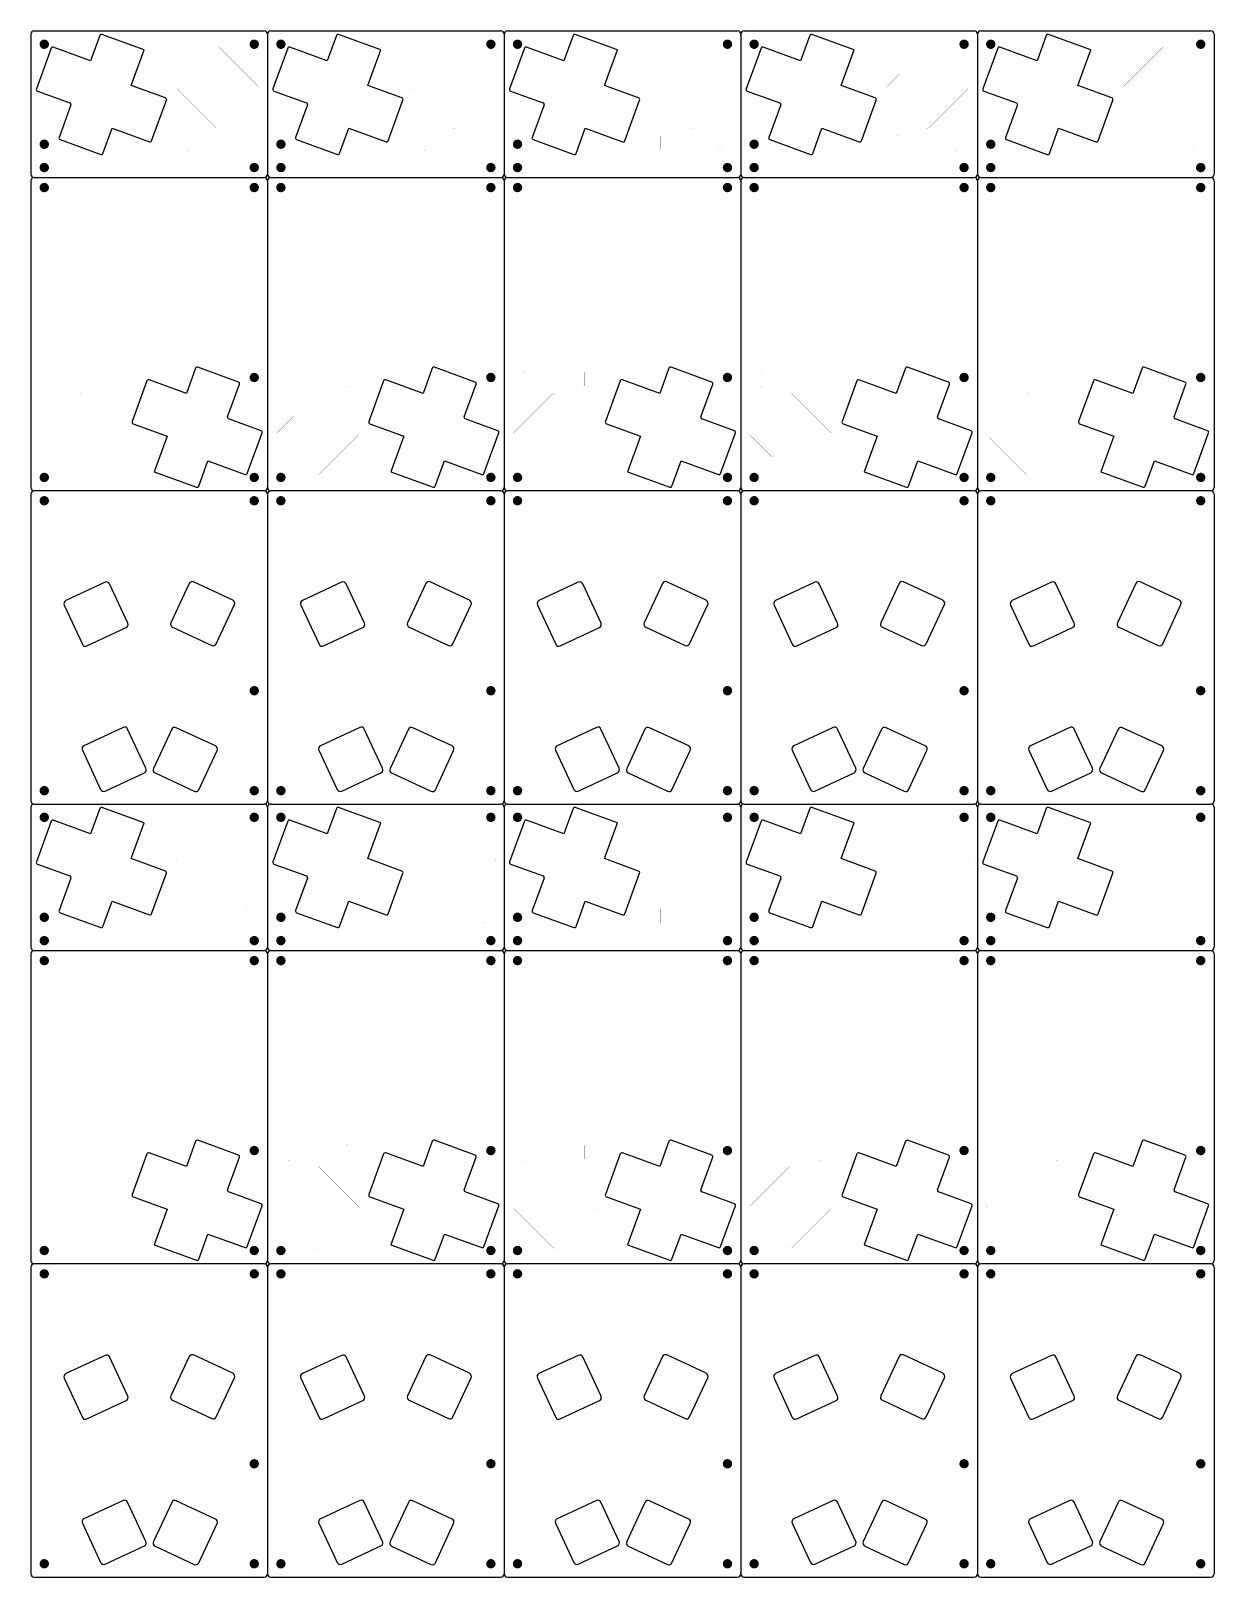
# Model space of a CAD drawing. Extents: x 0 to 355, y 0 to 464.
import ezdxf

# ---------------------------------------------------------------- set-up
doc = ezdxf.new("R2010")
doc.units = 0
doc.layers.add('20', color=5, linetype='CONTINUOUS')

msp = doc.modelspace()

# ---------------------------------------------------------------- linework, layer by layer
at = {"layer": '20'}
for p, q in [((1, 464), (70, 464)), ((72, 464), (141, 464)), ((143, 464), (212, 464)), ((214, 464), (283, 464)), ((285, 464), (354, 464)), ((0, 463), (0, 426)), ((20.6714, 462.6238), (17.9132, 455.0459)), ((33.9981, 458.3054), (21.3122, 462.9227)), ((71, 463), (71, 426)), ((71, 463), (71, 426)), ((91.6714, 462.6238), (88.9132, 455.0459)), ((104.9981, 458.3054), (92.3122, 462.9227)), ((142, 463), (142, 426)), ((142, 463), (142, 426)), ((162.6714, 462.6238), (159.9132, 455.0459)), ((175.9981, 458.3054), (163.3122, 462.9227)), ((213, 463), (213, 426)), ((213, 463), (213, 426)), ((233.6714, 462.6238), (230.9132, 455.0459)), ((246.9981, 458.3054), (234.3122, 462.9227)), ((284, 463), (284, 426)), ((284, 463), (284, 426)), ((304.6714, 462.6238), (301.9132, 455.0459)), ((317.9981, 458.3054), (305.3122, 462.9227)), ((355, 463), (355, 426)), ((6.0714, 458.8238), (1.6251, 446.6078)), ((17.9132, 455.0459), (6.7122, 459.1227)), ((30.1012, 447.5988), (33.9981, 458.3054)), ((77.0714, 458.8238), (72.6251, 446.6078)), ((88.9132, 455.0459), (77.7122, 459.1227)), ((101.1012, 447.5988), (104.9981, 458.3054)), ((148.0714, 458.8238), (143.6251, 446.6078)), ((159.9132, 455.0459), (148.7122, 459.1227)), ((172.1012, 447.5988), (175.9981, 458.3054)), ((219.0714, 458.8238), (214.6251, 446.6078)), ((230.9132, 455.0459), (219.7122, 459.1227)), ((243.1012, 447.5988), (246.9981, 458.3054)), ((290.0714, 458.8238), (285.6251, 446.6078)), ((301.9132, 455.0459), (290.7122, 459.1227)), ((314.1012, 447.5988), (317.9981, 458.3054)), ((1.924, 445.967), (11.6812, 442.4157)), ((40.3282, 443.8764), (30.1012, 447.5988)), ((72.924, 445.967), (82.6812, 442.4157)), ((111.3282, 443.8764), (101.1012, 447.5988)), ((143.924, 445.967), (153.6812, 442.4157)), ((182.3282, 443.8764), (172.1012, 447.5988)), ((214.924, 445.967), (224.6812, 442.4157)), ((253.3282, 443.8764), (243.1012, 447.5988)), ((285.924, 445.967), (295.6812, 442.4157)), ((324.3282, 443.8764), (314.1012, 447.5988)), ((11.98, 441.7748), (8.4251, 432.0078)), ((36.1808, 431.0196), (40.6271, 443.2356)), ((82.98, 441.7748), (79.4251, 432.0078)), ((107.1808, 431.0196), (111.6271, 443.2356)), ((153.98, 441.7748), (150.4251, 432.0078)), ((178.1808, 431.0196), (182.6271, 443.2356)), ((224.98, 441.7748), (221.4251, 432.0078)), ((249.1808, 431.0196), (253.6271, 443.2356)), ((295.98, 441.7748), (292.4251, 432.0078)), ((320.1808, 431.0196), (324.6271, 443.2356)), ((21.5808, 427.2196), (24.339, 434.7975)), ((24.339, 434.7975), (35.54, 430.7207)), ((92.5808, 427.2196), (95.339, 434.7975)), ((95.339, 434.7975), (106.54, 430.7207)), ((163.5808, 427.2196), (166.339, 434.7975)), ((166.339, 434.7975), (177.54, 430.7207)), ((234.5808, 427.2196), (237.339, 434.7975)), ((237.339, 434.7975), (248.54, 430.7207)), ((305.5808, 427.2196), (308.339, 434.7975)), ((308.339, 434.7975), (319.54, 430.7207)), ((8.724, 431.367), (20.94, 426.9207)), ((79.724, 431.367), (91.94, 426.9207)), ((150.724, 431.367), (162.94, 426.9207)), ((221.724, 431.367), (233.94, 426.9207)), ((292.724, 431.367), (304.94, 426.9207)), ((0, 426), (0, 421)), ((71, 426), (71, 421)), ((71, 426), (71, 421)), ((142, 426), (142, 421)), ((142, 426), (142, 421)), ((213, 426), (213, 421)), ((213, 426), (213, 421)), ((284, 426), (284, 421)), ((284, 426), (284, 421)), ((355, 426), (355, 421)), ((0, 419), (0, 327)), ((1, 420), (70, 420)), ((71, 419), (71, 327)), ((71, 419), (71, 327)), ((72, 420), (141, 420)), ((142, 419), (142, 327)), ((142, 419), (142, 327)), ((143, 420), (212, 420)), ((213, 419), (213, 327)), ((213, 419), (213, 327)), ((214, 420), (283, 420)), ((284, 419), (284, 327)), ((284, 419), (284, 327)), ((285, 420), (354, 420)), ((355, 419), (355, 327)), ((49.4192, 362.7804), (46.661, 355.2025)), ((62.276, 358.633), (50.06, 363.0793)), ((120.4192, 362.7804), (117.661, 355.2025)), ((133.276, 358.633), (121.06, 363.0793)), ((191.4192, 362.7804), (188.661, 355.2025)), ((204.276, 358.633), (192.06, 363.0793)), ((262.4192, 362.7804), (259.661, 355.2025)), ((275.276, 358.633), (263.06, 363.0793)), ((333.4192, 362.7804), (330.661, 355.2025)), ((346.276, 358.633), (334.06, 363.0793)), ((34.8192, 358.9804), (30.3729, 346.7644)), ((46.661, 355.2025), (35.46, 359.2793)), ((59.02, 348.2252), (62.5749, 357.9922)), ((105.8192, 358.9804), (101.3729, 346.7644)), ((117.661, 355.2025), (106.46, 359.2793)), ((130.02, 348.2252), (133.5749, 357.9922)), ((176.8192, 358.9804), (172.3729, 346.7644)), ((188.661, 355.2025), (177.46, 359.2793)), ((201.02, 348.2252), (204.5749, 357.9922)), ((247.8192, 358.9804), (243.3729, 346.7644)), ((259.661, 355.2025), (248.46, 359.2793)), ((272.02, 348.2252), (275.5749, 357.9922)), ((318.8192, 358.9804), (314.3729, 346.7644)), ((330.661, 355.2025), (319.46, 359.2793)), ((343.02, 348.2252), (346.5749, 357.9922)), ((30.6718, 346.1236), (40.8988, 342.4012)), ((69.076, 344.033), (59.3188, 347.5844)), ((64.9286, 331.1762), (69.3749, 343.3922)), ((101.6718, 346.1236), (111.8988, 342.4012)), ((140.076, 344.033), (130.3188, 347.5844)), ((135.9286, 331.1762), (140.3749, 343.3922)), ((172.6718, 346.1236), (182.8988, 342.4012)), ((211.076, 344.033), (201.3188, 347.5844)), ((206.9286, 331.1762), (211.3749, 343.3922)), ((243.6718, 346.1236), (253.8988, 342.4012)), ((282.076, 344.033), (272.3188, 347.5844)), ((277.9286, 331.1762), (282.3749, 343.3922)), ((314.6718, 346.1236), (324.8988, 342.4012)), ((353.076, 344.033), (343.3188, 347.5844)), ((348.9286, 331.1762), (353.3749, 343.3922)), ((40.8988, 342.4012), (37.0019, 331.6946)), ((111.8988, 342.4012), (108.0019, 331.6946)), ((182.8988, 342.4012), (179.0019, 331.6946)), ((253.8988, 342.4012), (250.0019, 331.6946)), ((324.8988, 342.4012), (321.0019, 331.6946)), ((50.3286, 327.3762), (53.0868, 334.9541)), ((53.0868, 334.9541), (64.2878, 330.8773)), ((121.3286, 327.3762), (124.0868, 334.9541)), ((124.0868, 334.9541), (135.2878, 330.8773)), ((192.3286, 327.3762), (195.0868, 334.9541)), ((195.0868, 334.9541), (206.2878, 330.8773)), ((263.3286, 327.3762), (266.0868, 334.9541)), ((266.0868, 334.9541), (277.2878, 330.8773)), ((334.3286, 327.3762), (337.0868, 334.9541)), ((337.0868, 334.9541), (348.2878, 330.8773)), ((37.0019, 331.6946), (49.6878, 327.0773)), ((108.0019, 331.6946), (120.6878, 327.0773)), ((179.0019, 331.6946), (191.6878, 327.0773)), ((250.0019, 331.6946), (262.6878, 327.0773)), ((321.0019, 331.6946), (333.6878, 327.0773)), ((0, 325), (0, 233)), ((70, 326), (1, 326)), ((71, 325), (71, 233)), ((71, 325), (71, 233)), ((141, 326), (72, 326)), ((142, 325), (142, 233)), ((142, 325), (142, 233)), ((212, 326), (143, 326)), ((213, 325), (213, 233)), ((213, 325), (213, 233)), ((283, 326), (214, 326)), ((284, 325), (284, 233)), ((284, 325), (284, 233)), ((354, 326), (285, 326)), ((355, 325), (355, 233)), ((22.2262, 298.5375), (10.4442, 293.0435)), ((29.0492, 286.2718), (23.5552, 298.0538)), ((47.4852, 298.1663), (41.9912, 286.3843)), ((60.5961, 293.1559), (48.8141, 298.65)), ((93.2262, 298.5375), (81.4442, 293.0435)), ((100.0492, 286.2718), (94.5552, 298.0538)), ((118.4852, 298.1663), (112.9912, 286.3843)), ((131.5961, 293.1559), (119.8141, 298.65)), ((164.2262, 298.5375), (152.4442, 293.0435)), ((171.0492, 286.2718), (165.5552, 298.0538)), ((189.4852, 298.1663), (183.9912, 286.3843)), ((202.5961, 293.1559), (190.8141, 298.65)), ((235.2262, 298.5375), (223.4442, 293.0435)), ((242.0492, 286.2718), (236.5552, 298.0538)), ((260.4852, 298.1663), (254.9912, 286.3843)), ((273.5961, 293.1559), (261.8141, 298.65)), ((306.2262, 298.5375), (294.4442, 293.0435)), ((313.0492, 286.2718), (307.5552, 298.0538)), ((331.4852, 298.1663), (325.9912, 286.3843)), ((344.5961, 293.1559), (332.8141, 298.65)), ((9.9605, 291.7145), (15.4546, 279.9325)), ((55.5858, 280.045), (61.0798, 291.827)), ((80.9605, 291.7145), (86.4546, 279.9325)), ((126.5858, 280.045), (132.0798, 291.827)), ((151.9605, 291.7145), (157.4546, 279.9325)), ((197.5858, 280.045), (203.0798, 291.827)), ((222.9605, 291.7145), (228.4546, 279.9325)), ((268.5858, 280.045), (274.0798, 291.827)), ((293.9605, 291.7145), (299.4546, 279.9325)), ((339.5858, 280.045), (345.0798, 291.827)), ((16.7835, 279.4488), (28.5655, 284.9429)), ((42.4748, 285.0553), (54.2568, 279.5613)), ((87.7835, 279.4488), (99.5655, 284.9429)), ((113.4748, 285.0553), (125.2568, 279.5613)), ((158.7835, 279.4488), (170.5655, 284.9429)), ((184.4748, 285.0553), (196.2568, 279.5613)), ((229.7835, 279.4488), (241.5655, 284.9429)), ((255.4748, 285.0553), (267.2568, 279.5613)), ((300.7835, 279.4488), (312.5655, 284.9429)), ((326.4748, 285.0553), (338.2568, 279.5613)), ((27.6895, 254.9799), (15.9075, 249.4858)), ((34.5125, 242.7142), (29.0184, 254.4962)), ((42.2452, 254.4188), (36.7512, 242.6368)), ((55.3562, 249.4084), (43.5742, 254.9025)), ((98.6895, 254.9799), (86.9075, 249.4858)), ((105.5125, 242.7142), (100.0184, 254.4962)), ((113.2452, 254.4188), (107.7512, 242.6368)), ((126.3562, 249.4084), (114.5742, 254.9025)), ((169.6895, 254.9799), (157.9075, 249.4858)), ((176.5125, 242.7142), (171.0184, 254.4962)), ((184.2452, 254.4188), (178.7512, 242.6368)), ((197.3562, 249.4084), (185.5742, 254.9025)), ((240.6895, 254.9799), (228.9075, 249.4858)), ((247.5125, 242.7142), (242.0184, 254.4962)), ((255.2452, 254.4188), (249.7512, 242.6368)), ((268.3562, 249.4084), (256.5742, 254.9025)), ((311.6895, 254.9799), (299.9075, 249.4858)), ((318.5125, 242.7142), (313.0184, 254.4962)), ((326.2452, 254.4188), (320.7512, 242.6368)), ((339.3562, 249.4084), (327.5742, 254.9025)), ((15.4238, 248.1569), (20.9179, 236.3749)), ((50.3458, 236.2975), (55.8399, 248.0795)), ((86.4238, 248.1569), (91.9179, 236.3749)), ((121.3458, 236.2975), (126.8399, 248.0795)), ((157.4238, 248.1569), (162.9179, 236.3749)), ((192.3458, 236.2975), (197.8399, 248.0795)), ((228.4238, 248.1569), (233.9179, 236.3749)), ((263.3458, 236.2975), (268.8399, 248.0795)), ((299.4238, 248.1569), (304.9179, 236.3749)), ((334.3458, 236.2975), (339.8399, 248.0795)), ((22.2468, 235.8912), (34.0288, 241.3852)), ((37.2349, 241.3079), (49.0169, 235.8138)), ((93.2468, 235.8912), (105.0288, 241.3852)), ((108.2349, 241.3079), (120.0169, 235.8138)), ((164.2468, 235.8912), (176.0288, 241.3852)), ((179.2349, 241.3079), (191.0169, 235.8138)), ((235.2468, 235.8912), (247.0288, 241.3852)), ((250.2349, 241.3079), (262.0169, 235.8138)), ((306.2468, 235.8912), (318.0288, 241.3852)), ((321.2349, 241.3079), (333.0169, 235.8138)), ((1, 232), (70, 232)), ((1, 232), (70, 232)), ((72, 232), (141, 232)), ((72, 232), (141, 232)), ((143, 232), (212, 232)), ((143, 232), (212, 232)), ((214, 232), (283, 232)), ((214, 232), (283, 232)), ((285, 232), (354, 232)), ((285, 232), (354, 232)), ((0, 231), (0, 194)), ((20.6714, 230.6238), (17.9132, 223.0459)), ((33.9981, 226.3054), (21.3122, 230.9227)), ((71, 231), (71, 194)), ((71, 231), (71, 194)), ((91.6714, 230.6238), (88.9132, 223.0459)), ((104.9981, 226.3054), (92.3122, 230.9227)), ((142, 231), (142, 194)), ((142, 231), (142, 194)), ((162.6714, 230.6238), (159.9132, 223.0459)), ((175.9981, 226.3054), (163.3122, 230.9227)), ((213, 231), (213, 194)), ((213, 231), (213, 194)), ((233.6714, 230.6238), (230.9132, 223.0459)), ((246.9981, 226.3054), (234.3122, 230.9227)), ((284, 231), (284, 194)), ((284, 231), (284, 194)), ((304.6714, 230.6238), (301.9132, 223.0459)), ((317.9981, 226.3054), (305.3122, 230.9227)), ((355, 231), (355, 194)), ((6.0714, 226.8238), (1.6251, 214.6078)), ((17.9132, 223.0459), (6.7122, 227.1227)), ((30.1012, 215.5988), (33.9981, 226.3054)), ((77.0714, 226.8238), (72.6251, 214.6078)), ((88.9132, 223.0459), (77.7122, 227.1227)), ((101.1012, 215.5988), (104.9981, 226.3054)), ((148.0714, 226.8238), (143.6251, 214.6078)), ((159.9132, 223.0459), (148.7122, 227.1227)), ((172.1012, 215.5988), (175.9981, 226.3054)), ((219.0714, 226.8238), (214.6251, 214.6078)), ((230.9132, 223.0459), (219.7122, 227.1227)), ((243.1012, 215.5988), (246.9981, 226.3054)), ((290.0714, 226.8238), (285.6251, 214.6078)), ((301.9132, 223.0459), (290.7122, 227.1227)), ((314.1012, 215.5988), (317.9981, 226.3054)), ((1.924, 213.967), (11.6812, 210.4156)), ((40.3282, 211.8764), (30.1012, 215.5988)), ((72.924, 213.967), (82.6812, 210.4156)), ((111.3282, 211.8764), (101.1012, 215.5988)), ((143.924, 213.967), (153.6812, 210.4156)), ((182.3282, 211.8764), (172.1012, 215.5988)), ((214.924, 213.967), (224.6812, 210.4156)), ((253.3282, 211.8764), (243.1012, 215.5988)), ((285.924, 213.967), (295.6812, 210.4156)), ((324.3282, 211.8764), (314.1012, 215.5988)), ((11.98, 209.7748), (8.4251, 200.0078)), ((36.1808, 199.0196), (40.6271, 211.2356)), ((82.98, 209.7748), (79.4251, 200.0078)), ((107.1808, 199.0196), (111.6271, 211.2356)), ((153.98, 209.7748), (150.4251, 200.0078)), ((178.1808, 199.0196), (182.6271, 211.2356)), ((224.98, 209.7748), (221.4251, 200.0078)), ((249.1808, 199.0196), (253.6271, 211.2356)), ((295.98, 209.7748), (292.4251, 200.0078)), ((320.1808, 199.0196), (324.6271, 211.2356)), ((21.5808, 195.2196), (24.339, 202.7975)), ((24.339, 202.7975), (35.54, 198.7207)), ((92.5808, 195.2196), (95.339, 202.7975)), ((95.339, 202.7975), (106.54, 198.7207)), ((163.5808, 195.2196), (166.339, 202.7975)), ((166.339, 202.7975), (177.54, 198.7207)), ((234.5808, 195.2196), (237.339, 202.7975)), ((237.339, 202.7975), (248.54, 198.7207)), ((305.5808, 195.2196), (308.339, 202.7975)), ((308.339, 202.7975), (319.54, 198.7207)), ((8.724, 199.367), (20.94, 194.9207)), ((79.724, 199.367), (91.94, 194.9207)), ((150.724, 199.367), (162.94, 194.9207)), ((221.724, 199.367), (233.94, 194.9207)), ((292.724, 199.367), (304.94, 194.9207)), ((0, 194), (0, 189)), ((71, 194), (71, 189)), ((71, 194), (71, 189)), ((142, 194), (142, 189)), ((142, 194), (142, 189)), ((213, 194), (213, 189)), ((213, 194), (213, 189)), ((284, 194), (284, 189)), ((284, 194), (284, 189)), ((355, 194), (355, 189)), ((0, 187), (0, 95)), ((1, 188), (70, 188)), ((71, 187), (71, 95)), ((71, 187), (71, 95)), ((72, 188), (141, 188)), ((142, 187), (142, 95)), ((142, 187), (142, 95)), ((143, 188), (212, 188)), ((213, 187), (213, 95)), ((213, 187), (213, 95)), ((214, 188), (283, 188)), ((284, 187), (284, 95)), ((284, 187), (284, 95)), ((285, 188), (354, 188)), ((355, 187), (355, 95)), ((49.4192, 130.7804), (46.661, 123.2025)), ((62.276, 126.633), (50.06, 131.0793)), ((120.4192, 130.7804), (117.661, 123.2025)), ((133.276, 126.633), (121.06, 131.0793)), ((191.4192, 130.7804), (188.661, 123.2025)), ((204.276, 126.633), (192.06, 131.0793)), ((262.4192, 130.7804), (259.661, 123.2025)), ((275.276, 126.633), (263.06, 131.0793)), ((333.4192, 130.7804), (330.661, 123.2025)), ((346.276, 126.633), (334.06, 131.0793)), ((34.8192, 126.9804), (30.3729, 114.7644)), ((46.661, 123.2025), (35.46, 127.2793)), ((59.02, 116.2252), (62.5749, 125.9922)), ((105.8192, 126.9804), (101.3729, 114.7644)), ((117.661, 123.2025), (106.46, 127.2793)), ((130.02, 116.2252), (133.5749, 125.9922)), ((176.8192, 126.9804), (172.3729, 114.7644)), ((188.661, 123.2025), (177.46, 127.2793)), ((201.02, 116.2252), (204.5749, 125.9922)), ((247.8192, 126.9804), (243.3729, 114.7644)), ((259.661, 123.2025), (248.46, 127.2793)), ((272.02, 116.2252), (275.5749, 125.9922)), ((318.8192, 126.9804), (314.3729, 114.7644)), ((330.661, 123.2025), (319.46, 127.2793)), ((343.02, 116.2252), (346.5749, 125.9922)), ((30.6718, 114.1236), (40.8988, 110.4012)), ((69.076, 112.033), (59.3188, 115.5844)), ((64.9286, 99.1762), (69.3749, 111.3922)), ((101.6718, 114.1236), (111.8988, 110.4012)), ((140.076, 112.033), (130.3188, 115.5844)), ((135.9286, 99.1762), (140.3749, 111.3922)), ((172.6718, 114.1236), (182.8988, 110.4012)), ((211.076, 112.033), (201.3188, 115.5844)), ((206.9286, 99.1762), (211.3749, 111.3922)), ((243.6718, 114.1236), (253.8988, 110.4012)), ((282.076, 112.033), (272.3188, 115.5844)), ((277.9286, 99.1762), (282.3749, 111.3922)), ((314.6718, 114.1236), (324.8988, 110.4012)), ((353.076, 112.033), (343.3188, 115.5844)), ((348.9286, 99.1762), (353.3749, 111.3922)), ((40.8988, 110.4012), (37.0019, 99.6946)), ((111.8988, 110.4012), (108.0019, 99.6946)), ((182.8988, 110.4012), (179.0019, 99.6946)), ((253.8988, 110.4012), (250.0019, 99.6946)), ((324.8988, 110.4012), (321.0019, 99.6946)), ((50.3286, 95.3762), (53.0868, 102.9541)), ((53.0868, 102.9541), (64.2878, 98.8773)), ((121.3286, 95.3762), (124.0868, 102.9541)), ((124.0868, 102.9541), (135.2878, 98.8773)), ((192.3286, 95.3762), (195.0868, 102.9541)), ((195.0868, 102.9541), (206.2878, 98.8773)), ((263.3286, 95.3762), (266.0868, 102.9541)), ((266.0868, 102.9541), (277.2878, 98.8773)), ((334.3286, 95.3762), (337.0868, 102.9541)), ((337.0868, 102.9541), (348.2878, 98.8773)), ((37.0019, 99.6946), (49.6878, 95.0773)), ((108.0019, 99.6946), (120.6878, 95.0773)), ((179.0019, 99.6946), (191.6878, 95.0773)), ((250.0019, 99.6946), (262.6878, 95.0773)), ((321.0019, 99.6946), (333.6878, 95.0773)), ((0, 93), (0, 1)), ((70, 94), (1, 94)), ((71, 93), (71, 1)), ((71, 93), (71, 1)), ((141, 94), (72, 94)), ((142, 93), (142, 1)), ((142, 93), (142, 1)), ((212, 94), (143, 94)), ((213, 93), (213, 1)), ((213, 93), (213, 1)), ((283, 94), (214, 94)), ((284, 93), (284, 1)), ((284, 93), (284, 1)), ((354, 94), (285, 94)), ((355, 93), (355, 1)), ((22.2262, 66.5375), (10.4442, 61.0435)), ((29.0492, 54.2718), (23.5552, 66.0538)), ((47.4852, 66.1663), (41.9912, 54.3843)), ((60.5961, 61.1559), (48.8141, 66.65)), ((93.2262, 66.5375), (81.4442, 61.0435)), ((100.0492, 54.2718), (94.5552, 66.0538)), ((118.4852, 66.1663), (112.9912, 54.3843)), ((131.5961, 61.1559), (119.8141, 66.65)), ((164.2262, 66.5375), (152.4442, 61.0435)), ((171.0492, 54.2718), (165.5552, 66.0538)), ((189.4852, 66.1663), (183.9912, 54.3843)), ((202.5961, 61.1559), (190.8141, 66.65)), ((235.2262, 66.5375), (223.4442, 61.0435)), ((242.0492, 54.2718), (236.5552, 66.0538)), ((260.4852, 66.1663), (254.9912, 54.3843)), ((273.5961, 61.1559), (261.8141, 66.65)), ((306.2262, 66.5375), (294.4442, 61.0435)), ((313.0492, 54.2718), (307.5552, 66.0538)), ((331.4852, 66.1663), (325.9912, 54.3843)), ((344.5961, 61.1559), (332.8141, 66.65)), ((9.9605, 59.7145), (15.4546, 47.9325)), ((55.5858, 48.045), (61.0798, 59.827)), ((80.9605, 59.7145), (86.4546, 47.9325)), ((126.5858, 48.045), (132.0798, 59.827)), ((151.9605, 59.7145), (157.4546, 47.9325)), ((197.5858, 48.045), (203.0798, 59.827)), ((222.9605, 59.7145), (228.4546, 47.9325)), ((268.5858, 48.045), (274.0798, 59.827)), ((293.9605, 59.7145), (299.4546, 47.9325)), ((339.5858, 48.045), (345.0798, 59.827)), ((16.7835, 47.4488), (28.5655, 52.9429)), ((42.4748, 53.0553), (54.2568, 47.5613)), ((87.7835, 47.4488), (99.5655, 52.9429)), ((113.4748, 53.0553), (125.2568, 47.5613)), ((158.7835, 47.4488), (170.5655, 52.9429)), ((184.4748, 53.0553), (196.2568, 47.5613)), ((229.7835, 47.4488), (241.5655, 52.9429)), ((255.4748, 53.0553), (267.2568, 47.5613)), ((300.7835, 47.4488), (312.5655, 52.9429)), ((326.4748, 53.0553), (338.2568, 47.5613)), ((27.6895, 22.9799), (15.9075, 17.4858)), ((34.5125, 10.7142), (29.0184, 22.4962)), ((42.2452, 22.4188), (36.7512, 10.6368)), ((55.3562, 17.4084), (43.5742, 22.9025)), ((98.6895, 22.9799), (86.9075, 17.4858)), ((105.5125, 10.7142), (100.0184, 22.4962)), ((113.2452, 22.4188), (107.7512, 10.6368)), ((126.3562, 17.4084), (114.5742, 22.9025)), ((169.6895, 22.9799), (157.9075, 17.4858)), ((176.5125, 10.7142), (171.0184, 22.4962)), ((184.2452, 22.4188), (178.7512, 10.6368)), ((197.3562, 17.4084), (185.5742, 22.9025)), ((240.6895, 22.9799), (228.9075, 17.4858)), ((247.5125, 10.7142), (242.0184, 22.4962)), ((255.2452, 22.4188), (249.7512, 10.6368)), ((268.3562, 17.4084), (256.5742, 22.9025)), ((311.6895, 22.9799), (299.9075, 17.4858)), ((318.5125, 10.7142), (313.0184, 22.4962)), ((326.2452, 22.4188), (320.7512, 10.6368)), ((339.3562, 17.4084), (327.5742, 22.9025)), ((15.4238, 16.1569), (20.9179, 4.3749)), ((50.3458, 4.2975), (55.8399, 16.0795)), ((86.4238, 16.1569), (91.9179, 4.3749)), ((121.3458, 4.2975), (126.8399, 16.0795)), ((157.4238, 16.1569), (162.9179, 4.3749)), ((192.3458, 4.2975), (197.8399, 16.0795)), ((228.4238, 16.1569), (233.9179, 4.3749)), ((263.3458, 4.2975), (268.8399, 16.0795)), ((299.4238, 16.1569), (304.9179, 4.3749)), ((334.3458, 4.2975), (339.8399, 16.0795)), ((22.2468, 3.8912), (34.0288, 9.3852)), ((37.2349, 9.3079), (49.0169, 3.8138)), ((93.2468, 3.8912), (105.0288, 9.3852)), ((108.2349, 9.3079), (120.0169, 3.8138)), ((164.2468, 3.8912), (176.0288, 9.3852)), ((179.2349, 9.3079), (191.0169, 3.8138)), ((235.2468, 3.8912), (247.0288, 9.3852)), ((250.2349, 9.3079), (262.0169, 3.8138)), ((306.2468, 3.8912), (318.0288, 9.3852)), ((321.2349, 9.3079), (333.0169, 3.8138)), ((1, 0), (70, 0)), ((72, 0), (141, 0)), ((143, 0), (212, 0)), ((214, 0), (283, 0)), ((285, 0), (354, 0))]:
    msp.add_line(p, q, dxfattribs=at)
for points, const_width in [([(4, 459.3, 1), (4, 460.7, 1), (4, 459.3)], 1.4), ([(67, 459.3, 1), (67, 460.7, 1), (67, 459.3)], 1.4), ([(75, 459.3, 1), (75, 460.7, 1), (75, 459.3)], 1.4), ([(138, 459.3, 1), (138, 460.7, 1), (138, 459.3)], 1.4), ([(146, 459.3, 1), (146, 460.7, 1), (146, 459.3)], 1.4), ([(209, 459.3, 1), (209, 460.7, 1), (209, 459.3)], 1.4), ([(217, 459.3, 1), (217, 460.7, 1), (217, 459.3)], 1.4), ([(280, 459.3, 1), (280, 460.7, 1), (280, 459.3)], 1.4), ([(288, 459.3, 1), (288, 460.7, 1), (288, 459.3)], 1.4), ([(351, 459.3, 1), (351, 460.7, 1), (351, 459.3)], 1.4), ([(56.3536, 459.1464, 0.4142), (55.6464, 459.1464)], 0.01), ([(55.6447, 459.1482, 1), (55.6482, 459.1447)], 0.005), ([(55.6482, 459.1447, 1), (55.6447, 459.1482)], 0.005), ([(56.3553, 459.1482, 1), (56.3518, 459.1447)], 0.005), ([(56.3518, 459.1447, 1), (56.3553, 459.1482)], 0.005), ([(127.3536, 459.1464, 0.4142), (126.6464, 459.1464)], 0.01), ([(126.6447, 459.1482, 1), (126.6482, 459.1447)], 0.005), ([(126.6482, 459.1447, 1), (126.6447, 459.1482)], 0.005), ([(127.3553, 459.1482, 1), (127.3518, 459.1447)], 0.005), ([(127.3518, 459.1447, 1), (127.3553, 459.1482)], 0.005), ([(198.3536, 459.1464, 0.4142), (197.6464, 459.1464)], 0.01), ([(197.6447, 459.1482, 1), (197.6482, 459.1447)], 0.005), ([(197.6482, 459.1447, 1), (197.6447, 459.1482)], 0.005), ([(198.3553, 459.1482, 1), (198.3518, 459.1447)], 0.005), ([(198.3518, 459.1447, 1), (198.3553, 459.1482)], 0.005), ([(269.3536, 459.1464, 0.4142), (268.6464, 459.1464)], 0.01), ([(268.6447, 459.1482, 1), (268.6482, 459.1447)], 0.005), ([(268.6482, 459.1447, 1), (268.6447, 459.1482)], 0.005), ([(269.3553, 459.1482, 1), (269.3518, 459.1447)], 0.005), ([(269.3518, 459.1447, 1), (269.3553, 459.1482)], 0.005), ([(340.3536, 459.1464, 0.4142), (339.6464, 459.1464)], 0.01), ([(339.6447, 459.1482, 1), (339.6482, 459.1447)], 0.005), ([(339.6482, 459.1447, 1), (339.6447, 459.1482)], 0.005), ([(340.3553, 459.1482, 1), (340.3518, 459.1447)], 0.005), ([(340.3518, 459.1447, 1), (340.3553, 459.1482)], 0.005), ([(43.8536, 447.3536, 0.4142), (43.8536, 446.6464)], 0.01), ([(43.8518, 447.3553, 1), (43.8553, 447.3518)], 0.005), ([(43.8553, 446.6482, 1), (43.8518, 446.6447)], 0.005), ([(43.8553, 447.3518, 1), (43.8518, 447.3553)], 0.005), ([(43.8518, 446.6447, 1), (43.8553, 446.6482)], 0.005), ([(68.1464, 446.6464, 0.4142), (68.1464, 447.3536)], 0.01), ([(68.1482, 447.3553, 1), (68.1447, 447.3518)], 0.005), ([(68.1447, 446.6482, 1), (68.1482, 446.6447)], 0.005), ([(68.1447, 447.3518, 1), (68.1482, 447.3553)], 0.005), ([(68.1482, 446.6447, 1), (68.1447, 446.6482)], 0.005), ([(114.8536, 447.3536, 0.4142), (114.8536, 446.6464)], 0.01), ([(114.8518, 447.3553, 1), (114.8553, 447.3518)], 0.005), ([(114.8553, 446.6482, 1), (114.8518, 446.6447)], 0.005), ([(114.8553, 447.3518, 1), (114.8518, 447.3553)], 0.005), ([(114.8518, 446.6447, 1), (114.8553, 446.6482)], 0.005), ([(139.1464, 446.6464, 0.4142), (139.1464, 447.3536)], 0.01), ([(139.1482, 447.3553, 1), (139.1447, 447.3518)], 0.005), ([(139.1447, 446.6482, 1), (139.1482, 446.6447)], 0.005), ([(139.1447, 447.3518, 1), (139.1482, 447.3553)], 0.005), ([(139.1482, 446.6447, 1), (139.1447, 446.6482)], 0.005), ([(185.8536, 447.3536, 0.4142), (185.8536, 446.6464)], 0.01), ([(185.8518, 447.3553, 1), (185.8553, 447.3518)], 0.005), ([(185.8553, 446.6482, 1), (185.8518, 446.6447)], 0.005), ([(185.8553, 447.3518, 1), (185.8518, 447.3553)], 0.005), ([(185.8518, 446.6447, 1), (185.8553, 446.6482)], 0.005), ([(210.1464, 446.6464, 0.4142), (210.1464, 447.3536)], 0.01), ([(210.1482, 447.3553, 1), (210.1447, 447.3518)], 0.005), ([(210.1447, 446.6482, 1), (210.1482, 446.6447)], 0.005), ([(210.1447, 447.3518, 1), (210.1482, 447.3553)], 0.005), ([(210.1482, 446.6447, 1), (210.1447, 446.6482)], 0.005), ([(256.8536, 447.3536, 0.4142), (256.8536, 446.6464)], 0.01), ([(256.8518, 447.3553, 1), (256.8553, 447.3518)], 0.005), ([(256.8553, 446.6482, 1), (256.8518, 446.6447)], 0.005), ([(256.8553, 447.3518, 1), (256.8518, 447.3553)], 0.005), ([(256.8518, 446.6447, 1), (256.8553, 446.6482)], 0.005), ([(281.1464, 446.6464, 0.4142), (281.1464, 447.3536)], 0.01), ([(281.1482, 447.3553, 1), (281.1447, 447.3518)], 0.005), ([(281.1447, 446.6482, 1), (281.1482, 446.6447)], 0.005), ([(281.1447, 447.3518, 1), (281.1482, 447.3553)], 0.005), ([(281.1482, 446.6447, 1), (281.1447, 446.6482)], 0.005), ([(327.8536, 447.3536, 0.4142), (327.8536, 446.6464)], 0.01), ([(327.8518, 447.3553, 1), (327.8553, 447.3518)], 0.005), ([(327.8553, 446.6482, 1), (327.8518, 446.6447)], 0.005), ([(327.8553, 447.3518, 1), (327.8518, 447.3553)], 0.005), ([(327.8518, 446.6447, 1), (327.8553, 446.6482)], 0.005), ([(352.1464, 446.6464, 0.4142), (352.1464, 447.3536)], 0.01), ([(352.1482, 447.3553, 1), (352.1447, 447.3518)], 0.005), ([(352.1447, 446.6482, 1), (352.1482, 446.6447)], 0.005), ([(352.1447, 447.3518, 1), (352.1482, 447.3553)], 0.005), ([(352.1482, 446.6447, 1), (352.1447, 446.6482)], 0.005), ([(47.5, 433, 0.4142), (47, 432.5)], 0.01), ([(47.0025, 432.5, 1), (46.9975, 432.5)], 0.005), ([(46.9975, 432.5, 1), (47.0025, 432.5)], 0.005), ([(47.5, 433.0025, 1), (47.5, 432.9975)], 0.005), ([(47.5, 432.9975, 1), (47.5, 433.0025)], 0.005), ([(55.6464, 434.8536, 0.4142), (56.3536, 434.8536)], 0.01), ([(55.6482, 434.8553, 1), (55.6447, 434.8518)], 0.005), ([(55.6447, 434.8518, 1), (55.6482, 434.8553)], 0.005), ([(56.3518, 434.8553, 1), (56.3553, 434.8518)], 0.005), ([(56.3553, 434.8518, 1), (56.3518, 434.8553)], 0.005), ([(65, 432.5, 0.4142), (64.5, 433)], 0.01), ([(64.5, 433.0025, 1), (64.5, 432.9975)], 0.005), ([(64.5, 432.9975, 1), (64.5, 433.0025)], 0.005), ([(65.0025, 432.5, 1), (64.9975, 432.5)], 0.005), ([(64.9975, 432.5, 1), (65.0025, 432.5)], 0.005), ([(118.5, 433, 0.4142), (118, 432.5)], 0.01), ([(118.0025, 432.5, 1), (117.9975, 432.5)], 0.005), ([(117.9975, 432.5, 1), (118.0025, 432.5)], 0.005), ([(118.5, 433.0025, 1), (118.5, 432.9975)], 0.005), ([(118.5, 432.9975, 1), (118.5, 433.0025)], 0.005), ([(126.6464, 434.8536, 0.4142), (127.3536, 434.8536)], 0.01), ([(126.6482, 434.8553, 1), (126.6447, 434.8518)], 0.005), ([(126.6447, 434.8518, 1), (126.6482, 434.8553)], 0.005), ([(127.3518, 434.8553, 1), (127.3553, 434.8518)], 0.005), ([(127.3553, 434.8518, 1), (127.3518, 434.8553)], 0.005), ([(136, 432.5, 0.4142), (135.5, 433)], 0.01), ([(135.5, 433.0025, 1), (135.5, 432.9975)], 0.005), ([(135.5, 432.9975, 1), (135.5, 433.0025)], 0.005), ([(136.0025, 432.5, 1), (135.9975, 432.5)], 0.005), ([(135.9975, 432.5, 1), (136.0025, 432.5)], 0.005), ([(189.5, 433, 0.4142), (189, 432.5)], 0.01), ([(189.0025, 432.5, 1), (188.9975, 432.5)], 0.005), ([(188.9975, 432.5, 1), (189.0025, 432.5)], 0.005), ([(189.5, 433.0025, 1), (189.5, 432.9975)], 0.005), ([(189.5, 432.9975, 1), (189.5, 433.0025)], 0.005), ([(197.6464, 434.8536, 0.4142), (198.3536, 434.8536)], 0.01), ([(197.6482, 434.8553, 1), (197.6447, 434.8518)], 0.005), ([(197.6447, 434.8518, 1), (197.6482, 434.8553)], 0.005), ([(198.3518, 434.8553, 1), (198.3553, 434.8518)], 0.005), ([(198.3553, 434.8518, 1), (198.3518, 434.8553)], 0.005), ([(207, 432.5, 0.4142), (206.5, 433)], 0.01), ([(206.5, 433.0025, 1), (206.5, 432.9975)], 0.005), ([(206.5, 432.9975, 1), (206.5, 433.0025)], 0.005), ([(207.0025, 432.5, 1), (206.9975, 432.5)], 0.005), ([(206.9975, 432.5, 1), (207.0025, 432.5)], 0.005), ([(260.5, 433, 0.4142), (260, 432.5)], 0.01), ([(260.0025, 432.5, 1), (259.9975, 432.5)], 0.005), ([(259.9975, 432.5, 1), (260.0025, 432.5)], 0.005), ([(260.5, 433.0025, 1), (260.5, 432.9975)], 0.005), ([(260.5, 432.9975, 1), (260.5, 433.0025)], 0.005), ([(268.6464, 434.8536, 0.4142), (269.3536, 434.8536)], 0.01), ([(268.6482, 434.8553, 1), (268.6447, 434.8518)], 0.005), ([(268.6447, 434.8518, 1), (268.6482, 434.8553)], 0.005), ([(269.3518, 434.8553, 1), (269.3553, 434.8518)], 0.005), ([(269.3553, 434.8518, 1), (269.3518, 434.8553)], 0.005), ([(278, 432.5, 0.4142), (277.5, 433)], 0.01), ([(277.5, 433.0025, 1), (277.5, 432.9975)], 0.005), ([(277.5, 432.9975, 1), (277.5, 433.0025)], 0.005), ([(278.0025, 432.5, 1), (277.9975, 432.5)], 0.005), ([(277.9975, 432.5, 1), (278.0025, 432.5)], 0.005), ([(331.5, 433, 0.4142), (331, 432.5)], 0.01), ([(331.0025, 432.5, 1), (330.9975, 432.5)], 0.005), ([(330.9975, 432.5, 1), (331.0025, 432.5)], 0.005), ([(331.5, 433.0025, 1), (331.5, 432.9975)], 0.005), ([(331.5, 432.9975, 1), (331.5, 433.0025)], 0.005), ([(339.6464, 434.8536, 0.4142), (340.3536, 434.8536)], 0.01), ([(339.6482, 434.8553, 1), (339.6447, 434.8518)], 0.005), ([(339.6447, 434.8518, 1), (339.6482, 434.8553)], 0.005), ([(340.3518, 434.8553, 1), (340.3553, 434.8518)], 0.005), ([(340.3553, 434.8518, 1), (340.3518, 434.8553)], 0.005), ([(349, 432.5, 0.4142), (348.5, 433)], 0.01), ([(348.5, 433.0025, 1), (348.5, 432.9975)], 0.005), ([(348.5, 432.9975, 1), (348.5, 433.0025)], 0.005), ([(349.0025, 432.5, 1), (348.9975, 432.5)], 0.005), ([(348.9975, 432.5, 1), (349.0025, 432.5)], 0.005), ([(4, 429.3, 1), (4, 430.7, 1), (4, 429.3)], 1.4), ([(47, 428.5, 0.4142), (47.5, 428)], 0.01), ([(47.0025, 428.5, 1), (46.9975, 428.5)], 0.005), ([(46.9975, 428.5, 1), (47.0025, 428.5)], 0.005), ([(47.5, 428.0025, 1), (47.5, 427.9975)], 0.005), ([(47.5, 427.9975, 1), (47.5, 428.0025)], 0.005), ([(64.5, 428, 0.4142), (65, 428.5)], 0.01), ([(64.5, 428.0025, 1), (64.5, 427.9975)], 0.005), ([(64.5, 427.9975, 1), (64.5, 428.0025)], 0.005), ([(65.0025, 428.5, 1), (64.9975, 428.5)], 0.005), ([(64.9975, 428.5, 1), (65.0025, 428.5)], 0.005), ([(75, 429.3, 1), (75, 430.7, 1), (75, 429.3)], 1.4), ([(118, 428.5, 0.4142), (118.5, 428)], 0.01), ([(118.0025, 428.5, 1), (117.9975, 428.5)], 0.005), ([(117.9975, 428.5, 1), (118.0025, 428.5)], 0.005), ([(118.5, 428.0025, 1), (118.5, 427.9975)], 0.005), ([(118.5, 427.9975, 1), (118.5, 428.0025)], 0.005), ([(135.5, 428, 0.4142), (136, 428.5)], 0.01), ([(135.5, 428.0025, 1), (135.5, 427.9975)], 0.005), ([(135.5, 427.9975, 1), (135.5, 428.0025)], 0.005), ([(136.0025, 428.5, 1), (135.9975, 428.5)], 0.005), ([(135.9975, 428.5, 1), (136.0025, 428.5)], 0.005), ([(146, 429.3, 1), (146, 430.7, 1), (146, 429.3)], 1.4), ([(189, 428.5, 0.4142), (189.5, 428)], 0.01), ([(189.0025, 428.5, 1), (188.9975, 428.5)], 0.005), ([(188.9975, 428.5, 1), (189.0025, 428.5)], 0.005), ([(189.5, 428.0025, 1), (189.5, 427.9975)], 0.005), ([(189.5, 427.9975, 1), (189.5, 428.0025)], 0.005), ([(206.5, 428, 0.4142), (207, 428.5)], 0.01), ([(206.5, 428.0025, 1), (206.5, 427.9975)], 0.005), ([(206.5, 427.9975, 1), (206.5, 428.0025)], 0.005), ([(207.0025, 428.5, 1), (206.9975, 428.5)], 0.005), ([(206.9975, 428.5, 1), (207.0025, 428.5)], 0.005), ([(217, 429.3, 1), (217, 430.7, 1), (217, 429.3)], 1.4), ([(260, 428.5, 0.4142), (260.5, 428)], 0.01), ([(260.0025, 428.5, 1), (259.9975, 428.5)], 0.005), ([(259.9975, 428.5, 1), (260.0025, 428.5)], 0.005), ([(260.5, 428.0025, 1), (260.5, 427.9975)], 0.005), ([(260.5, 427.9975, 1), (260.5, 428.0025)], 0.005), ([(277.5, 428, 0.4142), (278, 428.5)], 0.01), ([(277.5, 428.0025, 1), (277.5, 427.9975)], 0.005), ([(277.5, 427.9975, 1), (277.5, 428.0025)], 0.005), ([(278.0025, 428.5, 1), (277.9975, 428.5)], 0.005), ([(277.9975, 428.5, 1), (278.0025, 428.5)], 0.005), ([(288, 429.3, 1), (288, 430.7, 1), (288, 429.3)], 1.4), ([(331, 428.5, 0.4142), (331.5, 428)], 0.01), ([(331.0025, 428.5, 1), (330.9975, 428.5)], 0.005), ([(330.9975, 428.5, 1), (331.0025, 428.5)], 0.005), ([(331.5, 428.0025, 1), (331.5, 427.9975)], 0.005), ([(331.5, 427.9975, 1), (331.5, 428.0025)], 0.005), ([(348.5, 428, 0.4142), (349, 428.5)], 0.01), ([(348.5, 428.0025, 1), (348.5, 427.9975)], 0.005), ([(348.5, 427.9975, 1), (348.5, 428.0025)], 0.005), ([(349.0025, 428.5, 1), (348.9975, 428.5)], 0.005), ([(348.9975, 428.5, 1), (349.0025, 428.5)], 0.005), ([(0, 426.0025, 1), (0, 425.9975)], 0.005), ([(4, 422.3, 1), (4, 423.7, 1), (4, 422.3)], 1.4), ([(67, 422.3, 1), (67, 423.7, 1), (67, 422.3)], 1.4), ([(71, 426.0025, 1), (71, 425.9975)], 0.005), ([(71, 425.9975, 1), (71, 426.0025)], 0.005), ([(75, 422.3, 1), (75, 423.7, 1), (75, 422.3)], 1.4), ([(138, 422.3, 1), (138, 423.7, 1), (138, 422.3)], 1.4), ([(142, 426.0025, 1), (142, 425.9975)], 0.005), ([(142, 425.9975, 1), (142, 426.0025)], 0.005), ([(146, 422.3, 1), (146, 423.7, 1), (146, 422.3)], 1.4), ([(209, 422.3, 1), (209, 423.7, 1), (209, 422.3)], 1.4), ([(213, 426.0025, 1), (213, 425.9975)], 0.005), ([(213, 425.9975, 1), (213, 426.0025)], 0.005), ([(217, 422.3, 1), (217, 423.7, 1), (217, 422.3)], 1.4), ([(280, 422.3, 1), (280, 423.7, 1), (280, 422.3)], 1.4), ([(284, 426.0025, 1), (284, 425.9975)], 0.005), ([(284, 425.9975, 1), (284, 426.0025)], 0.005), ([(288, 422.3, 1), (288, 423.7, 1), (288, 422.3)], 1.4), ([(351, 422.3, 1), (351, 423.7, 1), (351, 422.3)], 1.4), ([(355, 425.9975, 1), (355, 426.0025)], 0.005), ([(4, 416.3, 1), (4, 417.7, 1), (4, 416.3)], 1.4), ([(67, 416.3, 1), (67, 417.7, 1), (67, 416.3)], 1.4), ([(75, 416.3, 1), (75, 417.7, 1), (75, 416.3)], 1.4), ([(138, 416.3, 1), (138, 417.7, 1), (138, 416.3)], 1.4), ([(146, 416.3, 1), (146, 417.7, 1), (146, 416.3)], 1.4), ([(209, 416.3, 1), (209, 417.7, 1), (209, 416.3)], 1.4), ([(217, 416.3, 1), (217, 417.7, 1), (217, 416.3)], 1.4), ([(280, 416.3, 1), (280, 417.7, 1), (280, 416.3)], 1.4), ([(288, 416.3, 1), (288, 417.7, 1), (288, 416.3)], 1.4), ([(351, 416.3, 1), (351, 417.7, 1), (351, 416.3)], 1.4), ([(6.5, 362, 0.4142), (6, 361.5)], 0.01), ([(6.5, 362.0025, 1), (6.5, 361.9975)], 0.005), ([(6.5, 361.9975, 1), (6.5, 362.0025)], 0.005), ([(24, 361.5, 0.4142), (23.5, 362)], 0.01), ([(23.5, 362.0025, 1), (23.5, 361.9975)], 0.005), ([(23.5, 361.9975, 1), (23.5, 362.0025)], 0.005), ([(77.5, 362, 0.4142), (77, 361.5)], 0.01), ([(77.5, 362.0025, 1), (77.5, 361.9975)], 0.005), ([(77.5, 361.9975, 1), (77.5, 362.0025)], 0.005), ([(95, 361.5, 0.4142), (94.5, 362)], 0.01), ([(94.5, 362.0025, 1), (94.5, 361.9975)], 0.005), ([(94.5, 361.9975, 1), (94.5, 362.0025)], 0.005), ([(148.5, 362, 0.4142), (148, 361.5)], 0.01), ([(148.5, 362.0025, 1), (148.5, 361.9975)], 0.005), ([(148.5, 361.9975, 1), (148.5, 362.0025)], 0.005), ([(166, 361.5, 0.4142), (165.5, 362)], 0.01), ([(165.5, 362.0025, 1), (165.5, 361.9975)], 0.005), ([(165.5, 361.9975, 1), (165.5, 362.0025)], 0.005), ([(219.5, 362, 0.4142), (219, 361.5)], 0.01), ([(219.5, 362.0025, 1), (219.5, 361.9975)], 0.005), ([(219.5, 361.9975, 1), (219.5, 362.0025)], 0.005), ([(237, 361.5, 0.4142), (236.5, 362)], 0.01), ([(236.5, 362.0025, 1), (236.5, 361.9975)], 0.005), ([(236.5, 361.9975, 1), (236.5, 362.0025)], 0.005), ([(290.5, 362, 0.4142), (290, 361.5)], 0.01), ([(290.5, 362.0025, 1), (290.5, 361.9975)], 0.005), ([(290.5, 361.9975, 1), (290.5, 362.0025)], 0.005), ([(308, 361.5, 0.4142), (307.5, 362)], 0.01), ([(307.5, 362.0025, 1), (307.5, 361.9975)], 0.005), ([(307.5, 361.9975, 1), (307.5, 362.0025)], 0.005), ([(6.0025, 361.5, 1), (5.9975, 361.5)], 0.005), ([(5.9975, 361.5, 1), (6.0025, 361.5)], 0.005), ([(6, 357.5, 0.4142), (6.5, 357)], 0.01), ([(6.0025, 357.5, 1), (5.9975, 357.5)], 0.005), ([(5.9975, 357.5, 1), (6.0025, 357.5)], 0.005), ([(23.5, 357, 0.4142), (24, 357.5)], 0.01), ([(24.0025, 361.5, 1), (23.9975, 361.5)], 0.005), ([(23.9975, 361.5, 1), (24.0025, 361.5)], 0.005), ([(24.0025, 357.5, 1), (23.9975, 357.5)], 0.005), ([(23.9975, 357.5, 1), (24.0025, 357.5)], 0.005), ([(67, 359.3, 1), (67, 360.7, 1), (67, 359.3)], 1.4), ([(77.0025, 361.5, 1), (76.9975, 361.5)], 0.005), ([(76.9975, 361.5, 1), (77.0025, 361.5)], 0.005), ([(77, 357.5, 0.4142), (77.5, 357)], 0.01), ([(77.0025, 357.5, 1), (76.9975, 357.5)], 0.005), ([(76.9975, 357.5, 1), (77.0025, 357.5)], 0.005), ([(94.5, 357, 0.4142), (95, 357.5)], 0.01), ([(95.0025, 361.5, 1), (94.9975, 361.5)], 0.005), ([(94.9975, 361.5, 1), (95.0025, 361.5)], 0.005), ([(95.0025, 357.5, 1), (94.9975, 357.5)], 0.005), ([(94.9975, 357.5, 1), (95.0025, 357.5)], 0.005), ([(138, 359.3, 1), (138, 360.7, 1), (138, 359.3)], 1.4), ([(148.0025, 361.5, 1), (147.9975, 361.5)], 0.005), ([(147.9975, 361.5, 1), (148.0025, 361.5)], 0.005), ([(148, 357.5, 0.4142), (148.5, 357)], 0.01), ([(148.0025, 357.5, 1), (147.9975, 357.5)], 0.005), ([(147.9975, 357.5, 1), (148.0025, 357.5)], 0.005), ([(165.5, 357, 0.4142), (166, 357.5)], 0.01), ([(166.0025, 361.5, 1), (165.9975, 361.5)], 0.005), ([(165.9975, 361.5, 1), (166.0025, 361.5)], 0.005), ([(166.0025, 357.5, 1), (165.9975, 357.5)], 0.005), ([(165.9975, 357.5, 1), (166.0025, 357.5)], 0.005), ([(209, 359.3, 1), (209, 360.7, 1), (209, 359.3)], 1.4), ([(219.0025, 361.5, 1), (218.9975, 361.5)], 0.005), ([(218.9975, 361.5, 1), (219.0025, 361.5)], 0.005), ([(219, 357.5, 0.4142), (219.5, 357)], 0.01), ([(219.0025, 357.5, 1), (218.9975, 357.5)], 0.005), ([(218.9975, 357.5, 1), (219.0025, 357.5)], 0.005), ([(236.5, 357, 0.4142), (237, 357.5)], 0.01), ([(237.0025, 361.5, 1), (236.9975, 361.5)], 0.005), ([(236.9975, 361.5, 1), (237.0025, 361.5)], 0.005), ([(237.0025, 357.5, 1), (236.9975, 357.5)], 0.005), ([(236.9975, 357.5, 1), (237.0025, 357.5)], 0.005), ([(280, 359.3, 1), (280, 360.7, 1), (280, 359.3)], 1.4), ([(290.0025, 361.5, 1), (289.9975, 361.5)], 0.005), ([(289.9975, 361.5, 1), (290.0025, 361.5)], 0.005), ([(290, 357.5, 0.4142), (290.5, 357)], 0.01), ([(290.0025, 357.5, 1), (289.9975, 357.5)], 0.005), ([(289.9975, 357.5, 1), (290.0025, 357.5)], 0.005), ([(307.5, 357, 0.4142), (308, 357.5)], 0.01), ([(308.0025, 361.5, 1), (307.9975, 361.5)], 0.005), ([(307.9975, 361.5, 1), (308.0025, 361.5)], 0.005), ([(308.0025, 357.5, 1), (307.9975, 357.5)], 0.005), ([(307.9975, 357.5, 1), (308.0025, 357.5)], 0.005), ([(351, 359.3, 1), (351, 360.7, 1), (351, 359.3)], 1.4), ([(6.5, 357.0025, 1), (6.5, 356.9975)], 0.005), ([(6.5, 356.9975, 1), (6.5, 357.0025)], 0.005), ([(15.3536, 355.1464, 0.4142), (14.6464, 355.1464)], 0.01), ([(14.6447, 355.1482, 1), (14.6482, 355.1447)], 0.005), ([(14.6482, 355.1447, 1), (14.6447, 355.1482)], 0.005), ([(15.3553, 355.1482, 1), (15.3518, 355.1447)], 0.005), ([(15.3518, 355.1447, 1), (15.3553, 355.1482)], 0.005), ([(23.5, 357.0025, 1), (23.5, 356.9975)], 0.005), ([(23.5, 356.9975, 1), (23.5, 357.0025)], 0.005), ([(77.5, 357.0025, 1), (77.5, 356.9975)], 0.005), ([(77.5, 356.9975, 1), (77.5, 357.0025)], 0.005), ([(86.3536, 355.1464, 0.4142), (85.6464, 355.1464)], 0.01), ([(85.6447, 355.1482, 1), (85.6482, 355.1447)], 0.005), ([(85.6482, 355.1447, 1), (85.6447, 355.1482)], 0.005), ([(86.3553, 355.1482, 1), (86.3518, 355.1447)], 0.005), ([(86.3518, 355.1447, 1), (86.3553, 355.1482)], 0.005), ([(94.5, 357.0025, 1), (94.5, 356.9975)], 0.005), ([(94.5, 356.9975, 1), (94.5, 357.0025)], 0.005), ([(148.5, 357.0025, 1), (148.5, 356.9975)], 0.005), ([(148.5, 356.9975, 1), (148.5, 357.0025)], 0.005), ([(157.3536, 355.1464, 0.4142), (156.6464, 355.1464)], 0.01), ([(156.6447, 355.1482, 1), (156.6482, 355.1447)], 0.005), ([(156.6482, 355.1447, 1), (156.6447, 355.1482)], 0.005), ([(157.3553, 355.1482, 1), (157.3518, 355.1447)], 0.005), ([(157.3518, 355.1447, 1), (157.3553, 355.1482)], 0.005), ([(165.5, 357.0025, 1), (165.5, 356.9975)], 0.005), ([(165.5, 356.9975, 1), (165.5, 357.0025)], 0.005), ([(219.5, 357.0025, 1), (219.5, 356.9975)], 0.005), ([(219.5, 356.9975, 1), (219.5, 357.0025)], 0.005), ([(228.3536, 355.1464, 0.4142), (227.6464, 355.1464)], 0.01), ([(227.6447, 355.1482, 1), (227.6482, 355.1447)], 0.005), ([(227.6482, 355.1447, 1), (227.6447, 355.1482)], 0.005), ([(228.3553, 355.1482, 1), (228.3518, 355.1447)], 0.005), ([(228.3518, 355.1447, 1), (228.3553, 355.1482)], 0.005), ([(236.5, 357.0025, 1), (236.5, 356.9975)], 0.005), ([(236.5, 356.9975, 1), (236.5, 357.0025)], 0.005), ([(290.5, 357.0025, 1), (290.5, 356.9975)], 0.005), ([(290.5, 356.9975, 1), (290.5, 357.0025)], 0.005), ([(299.3536, 355.1464, 0.4142), (298.6464, 355.1464)], 0.01), ([(298.6447, 355.1482, 1), (298.6482, 355.1447)], 0.005), ([(298.6482, 355.1447, 1), (298.6447, 355.1482)], 0.005), ([(299.3553, 355.1482, 1), (299.3518, 355.1447)], 0.005), ([(299.3518, 355.1447, 1), (299.3553, 355.1482)], 0.005), ([(307.5, 357.0025, 1), (307.5, 356.9975)], 0.005), ([(307.5, 356.9975, 1), (307.5, 357.0025)], 0.005), ([(2.8536, 343.3536, 0.4142), (2.8536, 342.6464)], 0.01), ([(2.8518, 343.3553, 1), (2.8553, 343.3518)], 0.005), ([(2.8553, 342.6482, 1), (2.8518, 342.6447)], 0.005), ([(2.8553, 343.3518, 1), (2.8518, 343.3553)], 0.005), ([(2.8518, 342.6447, 1), (2.8553, 342.6482)], 0.005), ([(27.1464, 342.6464, 0.4142), (27.1464, 343.3536)], 0.01), ([(27.1482, 343.3553, 1), (27.1447, 343.3518)], 0.005), ([(27.1447, 342.6482, 1), (27.1482, 342.6447)], 0.005), ([(27.1447, 343.3518, 1), (27.1482, 343.3553)], 0.005), ([(27.1482, 342.6447, 1), (27.1447, 342.6482)], 0.005), ([(73.8536, 343.3536, 0.4142), (73.8536, 342.6464)], 0.01), ([(73.8518, 343.3553, 1), (73.8553, 343.3518)], 0.005), ([(73.8553, 342.6482, 1), (73.8518, 342.6447)], 0.005), ([(73.8553, 343.3518, 1), (73.8518, 343.3553)], 0.005), ([(73.8518, 342.6447, 1), (73.8553, 342.6482)], 0.005), ([(98.1464, 342.6464, 0.4142), (98.1464, 343.3536)], 0.01), ([(98.1482, 343.3553, 1), (98.1447, 343.3518)], 0.005), ([(98.1447, 342.6482, 1), (98.1482, 342.6447)], 0.005), ([(98.1447, 343.3518, 1), (98.1482, 343.3553)], 0.005), ([(98.1482, 342.6447, 1), (98.1447, 342.6482)], 0.005), ([(144.8536, 343.3536, 0.4142), (144.8536, 342.6464)], 0.01), ([(144.8518, 343.3553, 1), (144.8553, 343.3518)], 0.005), ([(144.8553, 342.6482, 1), (144.8518, 342.6447)], 0.005), ([(144.8553, 343.3518, 1), (144.8518, 343.3553)], 0.005), ([(144.8518, 342.6447, 1), (144.8553, 342.6482)], 0.005), ([(169.1464, 342.6464, 0.4142), (169.1464, 343.3536)], 0.01), ([(169.1482, 343.3553, 1), (169.1447, 343.3518)], 0.005), ([(169.1447, 342.6482, 1), (169.1482, 342.6447)], 0.005), ([(169.1447, 343.3518, 1), (169.1482, 343.3553)], 0.005), ([(169.1482, 342.6447, 1), (169.1447, 342.6482)], 0.005), ([(215.8536, 343.3536, 0.4142), (215.8536, 342.6464)], 0.01), ([(215.8518, 343.3553, 1), (215.8553, 343.3518)], 0.005), ([(215.8553, 342.6482, 1), (215.8518, 342.6447)], 0.005), ([(215.8553, 343.3518, 1), (215.8518, 343.3553)], 0.005), ([(215.8518, 342.6447, 1), (215.8553, 342.6482)], 0.005), ([(240.1464, 342.6464, 0.4142), (240.1464, 343.3536)], 0.01), ([(240.1482, 343.3553, 1), (240.1447, 343.3518)], 0.005), ([(240.1447, 342.6482, 1), (240.1482, 342.6447)], 0.005), ([(240.1447, 343.3518, 1), (240.1482, 343.3553)], 0.005), ([(240.1482, 342.6447, 1), (240.1447, 342.6482)], 0.005), ([(286.8536, 343.3536, 0.4142), (286.8536, 342.6464)], 0.01), ([(286.8518, 343.3553, 1), (286.8553, 343.3518)], 0.005), ([(286.8553, 342.6482, 1), (286.8518, 342.6447)], 0.005), ([(286.8553, 343.3518, 1), (286.8518, 343.3553)], 0.005), ([(286.8518, 342.6447, 1), (286.8553, 342.6482)], 0.005), ([(311.1464, 342.6464, 0.4142), (311.1464, 343.3536)], 0.01), ([(311.1482, 343.3553, 1), (311.1447, 343.3518)], 0.005), ([(311.1447, 342.6482, 1), (311.1482, 342.6447)], 0.005), ([(311.1447, 343.3518, 1), (311.1482, 343.3553)], 0.005), ([(311.1482, 342.6447, 1), (311.1447, 342.6482)], 0.005), ([(4, 329.3, 1), (4, 330.7, 1), (4, 329.3)], 1.4), ([(14.6464, 330.8536, 0.4142), (15.3536, 330.8536)], 0.01), ([(14.6482, 330.8553, 1), (14.6447, 330.8518)], 0.005), ([(14.6447, 330.8518, 1), (14.6482, 330.8553)], 0.005), ([(15.3518, 330.8553, 1), (15.3553, 330.8518)], 0.005), ([(15.3553, 330.8518, 1), (15.3518, 330.8553)], 0.005), ([(67, 329.3, 1), (67, 330.7, 1), (67, 329.3)], 1.4), ([(75, 329.3, 1), (75, 330.7, 1), (75, 329.3)], 1.4), ([(85.6464, 330.8536, 0.4142), (86.3536, 330.8536)], 0.01), ([(85.6482, 330.8553, 1), (85.6447, 330.8518)], 0.005), ([(85.6447, 330.8518, 1), (85.6482, 330.8553)], 0.005), ([(86.3518, 330.8553, 1), (86.3553, 330.8518)], 0.005), ([(86.3553, 330.8518, 1), (86.3518, 330.8553)], 0.005), ([(138, 329.3, 1), (138, 330.7, 1), (138, 329.3)], 1.4), ([(146, 329.3, 1), (146, 330.7, 1), (146, 329.3)], 1.4), ([(156.6464, 330.8536, 0.4142), (157.3536, 330.8536)], 0.01), ([(156.6482, 330.8553, 1), (156.6447, 330.8518)], 0.005), ([(156.6447, 330.8518, 1), (156.6482, 330.8553)], 0.005), ([(157.3518, 330.8553, 1), (157.3553, 330.8518)], 0.005), ([(157.3553, 330.8518, 1), (157.3518, 330.8553)], 0.005), ([(209, 329.3, 1), (209, 330.7, 1), (209, 329.3)], 1.4), ([(217, 329.3, 1), (217, 330.7, 1), (217, 329.3)], 1.4), ([(227.6464, 330.8536, 0.4142), (228.3536, 330.8536)], 0.01), ([(227.6482, 330.8553, 1), (227.6447, 330.8518)], 0.005), ([(227.6447, 330.8518, 1), (227.6482, 330.8553)], 0.005), ([(228.3518, 330.8553, 1), (228.3553, 330.8518)], 0.005), ([(228.3553, 330.8518, 1), (228.3518, 330.8553)], 0.005), ([(280, 329.3, 1), (280, 330.7, 1), (280, 329.3)], 1.4), ([(288, 329.3, 1), (288, 330.7, 1), (288, 329.3)], 1.4), ([(298.6464, 330.8536, 0.4142), (299.3536, 330.8536)], 0.01), ([(298.6482, 330.8553, 1), (298.6447, 330.8518)], 0.005), ([(298.6447, 330.8518, 1), (298.6482, 330.8553)], 0.005), ([(299.3518, 330.8553, 1), (299.3553, 330.8518)], 0.005), ([(299.3553, 330.8518, 1), (299.3518, 330.8553)], 0.005), ([(351, 329.3, 1), (351, 330.7, 1), (351, 329.3)], 1.4), ([(4, 322.3, 1), (4, 323.7, 1), (4, 322.3)], 1.4), ([(67, 322.3, 1), (67, 323.7, 1), (67, 322.3)], 1.4), ([(75, 322.3, 1), (75, 323.7, 1), (75, 322.3)], 1.4), ([(138, 322.3, 1), (138, 323.7, 1), (138, 322.3)], 1.4), ([(146, 322.3, 1), (146, 323.7, 1), (146, 322.3)], 1.4), ([(209, 322.3, 1), (209, 323.7, 1), (209, 322.3)], 1.4), ([(217, 322.3, 1), (217, 323.7, 1), (217, 322.3)], 1.4), ([(280, 322.3, 1), (280, 323.7, 1), (280, 322.3)], 1.4), ([(288, 322.3, 1), (288, 323.7, 1), (288, 322.3)], 1.4), ([(351, 322.3, 1), (351, 323.7, 1), (351, 322.3)], 1.4), ([(67, 265.3, 1), (67, 266.7, 1), (67, 265.3)], 1.4), ([(138, 265.3, 1), (138, 266.7, 1), (138, 265.3)], 1.4), ([(209, 265.3, 1), (209, 266.7, 1), (209, 265.3)], 1.4), ([(280, 265.3, 1), (280, 266.7, 1), (280, 265.3)], 1.4), ([(351, 265.3, 1), (351, 266.7, 1), (351, 265.3)], 1.4), ([(4, 235.3, 1), (4, 236.7, 1), (4, 235.3)], 1.4), ([(67, 235.3, 1), (67, 236.7, 1), (67, 235.3)], 1.4), ([(75, 235.3, 1), (75, 236.7, 1), (75, 235.3)], 1.4), ([(138, 235.3, 1), (138, 236.7, 1), (138, 235.3)], 1.4), ([(146, 235.3, 1), (146, 236.7, 1), (146, 235.3)], 1.4), ([(209, 235.3, 1), (209, 236.7, 1), (209, 235.3)], 1.4), ([(217, 235.3, 1), (217, 236.7, 1), (217, 235.3)], 1.4), ([(280, 235.3, 1), (280, 236.7, 1), (280, 235.3)], 1.4), ([(288, 235.3, 1), (288, 236.7, 1), (288, 235.3)], 1.4), ([(351, 235.3, 1), (351, 236.7, 1), (351, 235.3)], 1.4), ([(4, 227.3, 1), (4, 228.7, 1), (4, 227.3)], 1.4), ([(67, 227.3, 1), (67, 228.7, 1), (67, 227.3)], 1.4), ([(75, 227.3, 1), (75, 228.7, 1), (75, 227.3)], 1.4), ([(138, 227.3, 1), (138, 228.7, 1), (138, 227.3)], 1.4), ([(146, 227.3, 1), (146, 228.7, 1), (146, 227.3)], 1.4), ([(209, 227.3, 1), (209, 228.7, 1), (209, 227.3)], 1.4), ([(217, 227.3, 1), (217, 228.7, 1), (217, 227.3)], 1.4), ([(280, 227.3, 1), (280, 228.7, 1), (280, 227.3)], 1.4), ([(288, 227.3, 1), (288, 228.7, 1), (288, 227.3)], 1.4), ([(351, 227.3, 1), (351, 228.7, 1), (351, 227.3)], 1.4), ([(56.3536, 227.1464, 0.4142), (55.6464, 227.1464)], 0.01), ([(55.6447, 227.1482, 1), (55.6482, 227.1447)], 0.005), ([(55.6482, 227.1447, 1), (55.6447, 227.1482)], 0.005), ([(56.3553, 227.1482, 1), (56.3518, 227.1447)], 0.005), ([(56.3518, 227.1447, 1), (56.3553, 227.1482)], 0.005), ([(127.3536, 227.1464, 0.4142), (126.6464, 227.1464)], 0.01), ([(126.6447, 227.1482, 1), (126.6482, 227.1447)], 0.005), ([(126.6482, 227.1447, 1), (126.6447, 227.1482)], 0.005), ([(127.3553, 227.1482, 1), (127.3518, 227.1447)], 0.005), ([(127.3518, 227.1447, 1), (127.3553, 227.1482)], 0.005), ([(198.3536, 227.1464, 0.4142), (197.6464, 227.1464)], 0.01), ([(197.6447, 227.1482, 1), (197.6482, 227.1447)], 0.005), ([(197.6482, 227.1447, 1), (197.6447, 227.1482)], 0.005), ([(198.3553, 227.1482, 1), (198.3518, 227.1447)], 0.005), ([(198.3518, 227.1447, 1), (198.3553, 227.1482)], 0.005), ([(269.3536, 227.1464, 0.4142), (268.6464, 227.1464)], 0.01), ([(268.6447, 227.1482, 1), (268.6482, 227.1447)], 0.005), ([(268.6482, 227.1447, 1), (268.6447, 227.1482)], 0.005), ([(269.3553, 227.1482, 1), (269.3518, 227.1447)], 0.005), ([(269.3518, 227.1447, 1), (269.3553, 227.1482)], 0.005), ([(340.3536, 227.1464, 0.4142), (339.6464, 227.1464)], 0.01), ([(339.6447, 227.1482, 1), (339.6482, 227.1447)], 0.005), ([(339.6482, 227.1447, 1), (339.6447, 227.1482)], 0.005), ([(340.3553, 227.1482, 1), (340.3518, 227.1447)], 0.005), ([(340.3518, 227.1447, 1), (340.3553, 227.1482)], 0.005), ([(43.8536, 215.3536, 0.4142), (43.8536, 214.6464)], 0.01), ([(43.8518, 215.3553, 1), (43.8553, 215.3518)], 0.005), ([(43.8553, 214.6482, 1), (43.8518, 214.6447)], 0.005), ([(43.8553, 215.3518, 1), (43.8518, 215.3553)], 0.005), ([(43.8518, 214.6447, 1), (43.8553, 214.6482)], 0.005), ([(68.1464, 214.6464, 0.4142), (68.1464, 215.3536)], 0.01), ([(68.1482, 215.3553, 1), (68.1447, 215.3518)], 0.005), ([(68.1447, 214.6482, 1), (68.1482, 214.6447)], 0.005), ([(68.1447, 215.3518, 1), (68.1482, 215.3553)], 0.005), ([(68.1482, 214.6447, 1), (68.1447, 214.6482)], 0.005), ([(114.8536, 215.3536, 0.4142), (114.8536, 214.6464)], 0.01), ([(114.8518, 215.3553, 1), (114.8553, 215.3518)], 0.005), ([(114.8553, 214.6482, 1), (114.8518, 214.6447)], 0.005), ([(114.8553, 215.3518, 1), (114.8518, 215.3553)], 0.005), ([(114.8518, 214.6447, 1), (114.8553, 214.6482)], 0.005), ([(139.1464, 214.6464, 0.4142), (139.1464, 215.3536)], 0.01), ([(139.1482, 215.3553, 1), (139.1447, 215.3518)], 0.005), ([(139.1447, 214.6482, 1), (139.1482, 214.6447)], 0.005), ([(139.1447, 215.3518, 1), (139.1482, 215.3553)], 0.005), ([(139.1482, 214.6447, 1), (139.1447, 214.6482)], 0.005), ([(185.8536, 215.3536, 0.4142), (185.8536, 214.6464)], 0.01), ([(185.8518, 215.3553, 1), (185.8553, 215.3518)], 0.005), ([(185.8553, 214.6482, 1), (185.8518, 214.6447)], 0.005), ([(185.8553, 215.3518, 1), (185.8518, 215.3553)], 0.005), ([(185.8518, 214.6447, 1), (185.8553, 214.6482)], 0.005), ([(210.1464, 214.6464, 0.4142), (210.1464, 215.3536)], 0.01), ([(210.1482, 215.3553, 1), (210.1447, 215.3518)], 0.005), ([(210.1447, 214.6482, 1), (210.1482, 214.6447)], 0.005), ([(210.1447, 215.3518, 1), (210.1482, 215.3553)], 0.005), ([(210.1482, 214.6447, 1), (210.1447, 214.6482)], 0.005), ([(256.8536, 215.3536, 0.4142), (256.8536, 214.6464)], 0.01), ([(256.8518, 215.3553, 1), (256.8553, 215.3518)], 0.005), ([(256.8553, 214.6482, 1), (256.8518, 214.6447)], 0.005), ([(256.8553, 215.3518, 1), (256.8518, 215.3553)], 0.005), ([(256.8518, 214.6447, 1), (256.8553, 214.6482)], 0.005), ([(281.1464, 214.6464, 0.4142), (281.1464, 215.3536)], 0.01), ([(281.1482, 215.3553, 1), (281.1447, 215.3518)], 0.005), ([(281.1447, 214.6482, 1), (281.1482, 214.6447)], 0.005), ([(281.1447, 215.3518, 1), (281.1482, 215.3553)], 0.005), ([(281.1482, 214.6447, 1), (281.1447, 214.6482)], 0.005), ([(327.8536, 215.3536, 0.4142), (327.8536, 214.6464)], 0.01), ([(327.8518, 215.3553, 1), (327.8553, 215.3518)], 0.005), ([(327.8553, 214.6482, 1), (327.8518, 214.6447)], 0.005), ([(327.8553, 215.3518, 1), (327.8518, 215.3553)], 0.005), ([(327.8518, 214.6447, 1), (327.8553, 214.6482)], 0.005), ([(352.1464, 214.6464, 0.4142), (352.1464, 215.3536)], 0.01), ([(352.1482, 215.3553, 1), (352.1447, 215.3518)], 0.005), ([(352.1447, 214.6482, 1), (352.1482, 214.6447)], 0.005), ([(352.1447, 215.3518, 1), (352.1482, 215.3553)], 0.005), ([(352.1482, 214.6447, 1), (352.1447, 214.6482)], 0.005), ([(47.5, 201, 0.4142), (47, 200.5)], 0.01), ([(47.0025, 200.5, 1), (46.9975, 200.5)], 0.005), ([(46.9975, 200.5, 1), (47.0025, 200.5)], 0.005), ([(47.5, 201.0025, 1), (47.5, 200.9975)], 0.005), ([(47.5, 200.9975, 1), (47.5, 201.0025)], 0.005), ([(55.6464, 202.8536, 0.4142), (56.3536, 202.8536)], 0.01), ([(55.6482, 202.8553, 1), (55.6447, 202.8518)], 0.005), ([(55.6447, 202.8518, 1), (55.6482, 202.8553)], 0.005), ([(56.3518, 202.8553, 1), (56.3553, 202.8518)], 0.005), ([(56.3553, 202.8518, 1), (56.3518, 202.8553)], 0.005), ([(65, 200.5, 0.4142), (64.5, 201)], 0.01), ([(64.5, 201.0025, 1), (64.5, 200.9975)], 0.005), ([(64.5, 200.9975, 1), (64.5, 201.0025)], 0.005), ([(65.0025, 200.5, 1), (64.9975, 200.5)], 0.005), ([(64.9975, 200.5, 1), (65.0025, 200.5)], 0.005), ([(118.5, 201, 0.4142), (118, 200.5)], 0.01), ([(118.0025, 200.5, 1), (117.9975, 200.5)], 0.005), ([(117.9975, 200.5, 1), (118.0025, 200.5)], 0.005), ([(118.5, 201.0025, 1), (118.5, 200.9975)], 0.005), ([(118.5, 200.9975, 1), (118.5, 201.0025)], 0.005), ([(126.6464, 202.8536, 0.4142), (127.3536, 202.8536)], 0.01), ([(126.6482, 202.8553, 1), (126.6447, 202.8518)], 0.005), ([(126.6447, 202.8518, 1), (126.6482, 202.8553)], 0.005), ([(127.3518, 202.8553, 1), (127.3553, 202.8518)], 0.005), ([(127.3553, 202.8518, 1), (127.3518, 202.8553)], 0.005), ([(136, 200.5, 0.4142), (135.5, 201)], 0.01), ([(135.5, 201.0025, 1), (135.5, 200.9975)], 0.005), ([(135.5, 200.9975, 1), (135.5, 201.0025)], 0.005), ([(136.0025, 200.5, 1), (135.9975, 200.5)], 0.005), ([(135.9975, 200.5, 1), (136.0025, 200.5)], 0.005), ([(189.5, 201, 0.4142), (189, 200.5)], 0.01), ([(189.0025, 200.5, 1), (188.9975, 200.5)], 0.005), ([(188.9975, 200.5, 1), (189.0025, 200.5)], 0.005), ([(189.5, 201.0025, 1), (189.5, 200.9975)], 0.005), ([(189.5, 200.9975, 1), (189.5, 201.0025)], 0.005), ([(197.6464, 202.8536, 0.4142), (198.3536, 202.8536)], 0.01), ([(197.6482, 202.8553, 1), (197.6447, 202.8518)], 0.005), ([(197.6447, 202.8518, 1), (197.6482, 202.8553)], 0.005), ([(198.3518, 202.8553, 1), (198.3553, 202.8518)], 0.005), ([(198.3553, 202.8518, 1), (198.3518, 202.8553)], 0.005), ([(207, 200.5, 0.4142), (206.5, 201)], 0.01), ([(206.5, 201.0025, 1), (206.5, 200.9975)], 0.005), ([(206.5, 200.9975, 1), (206.5, 201.0025)], 0.005), ([(207.0025, 200.5, 1), (206.9975, 200.5)], 0.005), ([(206.9975, 200.5, 1), (207.0025, 200.5)], 0.005), ([(260.5, 201, 0.4142), (260, 200.5)], 0.01), ([(260.0025, 200.5, 1), (259.9975, 200.5)], 0.005), ([(259.9975, 200.5, 1), (260.0025, 200.5)], 0.005), ([(260.5, 201.0025, 1), (260.5, 200.9975)], 0.005), ([(260.5, 200.9975, 1), (260.5, 201.0025)], 0.005), ([(268.6464, 202.8536, 0.4142), (269.3536, 202.8536)], 0.01), ([(268.6482, 202.8553, 1), (268.6447, 202.8518)], 0.005), ([(268.6447, 202.8518, 1), (268.6482, 202.8553)], 0.005), ([(269.3518, 202.8553, 1), (269.3553, 202.8518)], 0.005), ([(269.3553, 202.8518, 1), (269.3518, 202.8553)], 0.005), ([(278, 200.5, 0.4142), (277.5, 201)], 0.01), ([(277.5, 201.0025, 1), (277.5, 200.9975)], 0.005), ([(277.5, 200.9975, 1), (277.5, 201.0025)], 0.005), ([(278.0025, 200.5, 1), (277.9975, 200.5)], 0.005), ([(277.9975, 200.5, 1), (278.0025, 200.5)], 0.005), ([(331.5, 201, 0.4142), (331, 200.5)], 0.01), ([(331.0025, 200.5, 1), (330.9975, 200.5)], 0.005), ([(330.9975, 200.5, 1), (331.0025, 200.5)], 0.005), ([(331.5, 201.0025, 1), (331.5, 200.9975)], 0.005), ([(331.5, 200.9975, 1), (331.5, 201.0025)], 0.005), ([(339.6464, 202.8536, 0.4142), (340.3536, 202.8536)], 0.01), ([(339.6482, 202.8553, 1), (339.6447, 202.8518)], 0.005), ([(339.6447, 202.8518, 1), (339.6482, 202.8553)], 0.005), ([(340.3518, 202.8553, 1), (340.3553, 202.8518)], 0.005), ([(340.3553, 202.8518, 1), (340.3518, 202.8553)], 0.005), ([(349, 200.5, 0.4142), (348.5, 201)], 0.01), ([(348.5, 201.0025, 1), (348.5, 200.9975)], 0.005), ([(348.5, 200.9975, 1), (348.5, 201.0025)], 0.005), ([(349.0025, 200.5, 1), (348.9975, 200.5)], 0.005), ([(348.9975, 200.5, 1), (349.0025, 200.5)], 0.005), ([(4, 197.3, 1), (4, 198.7, 1), (4, 197.3)], 1.4), ([(47, 196.5, 0.4142), (47.5, 196)], 0.01), ([(47.0025, 196.5, 1), (46.9975, 196.5)], 0.005), ([(46.9975, 196.5, 1), (47.0025, 196.5)], 0.005), ([(47.5, 196.0025, 1), (47.5, 195.9975)], 0.005), ([(47.5, 195.9975, 1), (47.5, 196.0025)], 0.005), ([(64.5, 196, 0.4142), (65, 196.5)], 0.01), ([(64.5, 196.0025, 1), (64.5, 195.9975)], 0.005), ([(64.5, 195.9975, 1), (64.5, 196.0025)], 0.005), ([(65.0025, 196.5, 1), (64.9975, 196.5)], 0.005), ([(64.9975, 196.5, 1), (65.0025, 196.5)], 0.005), ([(75, 197.3, 1), (75, 198.7, 1), (75, 197.3)], 1.4), ([(118, 196.5, 0.4142), (118.5, 196)], 0.01), ([(118.0025, 196.5, 1), (117.9975, 196.5)], 0.005), ([(117.9975, 196.5, 1), (118.0025, 196.5)], 0.005), ([(118.5, 196.0025, 1), (118.5, 195.9975)], 0.005), ([(118.5, 195.9975, 1), (118.5, 196.0025)], 0.005), ([(135.5, 196, 0.4142), (136, 196.5)], 0.01), ([(135.5, 196.0025, 1), (135.5, 195.9975)], 0.005), ([(135.5, 195.9975, 1), (135.5, 196.0025)], 0.005), ([(136.0025, 196.5, 1), (135.9975, 196.5)], 0.005), ([(135.9975, 196.5, 1), (136.0025, 196.5)], 0.005), ([(146, 197.3, 1), (146, 198.7, 1), (146, 197.3)], 1.4), ([(189, 196.5, 0.4142), (189.5, 196)], 0.01), ([(189.0025, 196.5, 1), (188.9975, 196.5)], 0.005), ([(188.9975, 196.5, 1), (189.0025, 196.5)], 0.005), ([(189.5, 196.0025, 1), (189.5, 195.9975)], 0.005), ([(189.5, 195.9975, 1), (189.5, 196.0025)], 0.005), ([(206.5, 196, 0.4142), (207, 196.5)], 0.01), ([(206.5, 196.0025, 1), (206.5, 195.9975)], 0.005), ([(206.5, 195.9975, 1), (206.5, 196.0025)], 0.005), ([(207.0025, 196.5, 1), (206.9975, 196.5)], 0.005), ([(206.9975, 196.5, 1), (207.0025, 196.5)], 0.005), ([(217, 197.3, 1), (217, 198.7, 1), (217, 197.3)], 1.4), ([(260, 196.5, 0.4142), (260.5, 196)], 0.01), ([(260.0025, 196.5, 1), (259.9975, 196.5)], 0.005), ([(259.9975, 196.5, 1), (260.0025, 196.5)], 0.005), ([(260.5, 196.0025, 1), (260.5, 195.9975)], 0.005), ([(260.5, 195.9975, 1), (260.5, 196.0025)], 0.005), ([(277.5, 196, 0.4142), (278, 196.5)], 0.01), ([(277.5, 196.0025, 1), (277.5, 195.9975)], 0.005), ([(277.5, 195.9975, 1), (277.5, 196.0025)], 0.005), ([(278.0025, 196.5, 1), (277.9975, 196.5)], 0.005), ([(277.9975, 196.5, 1), (278.0025, 196.5)], 0.005), ([(288, 197.3, 1), (288, 198.7, 1), (288, 197.3)], 1.4), ([(331, 196.5, 0.4142), (331.5, 196)], 0.01), ([(331.0025, 196.5, 1), (330.9975, 196.5)], 0.005), ([(330.9975, 196.5, 1), (331.0025, 196.5)], 0.005), ([(331.5, 196.0025, 1), (331.5, 195.9975)], 0.005), ([(331.5, 195.9975, 1), (331.5, 196.0025)], 0.005), ([(348.5, 196, 0.4142), (349, 196.5)], 0.01), ([(348.5, 196.0025, 1), (348.5, 195.9975)], 0.005), ([(348.5, 195.9975, 1), (348.5, 196.0025)], 0.005), ([(349.0025, 196.5, 1), (348.9975, 196.5)], 0.005), ([(348.9975, 196.5, 1), (349.0025, 196.5)], 0.005), ([(0, 194.0025, 1), (0, 193.9975)], 0.005), ([(4, 190.3, 1), (4, 191.7, 1), (4, 190.3)], 1.4), ([(67, 190.3, 1), (67, 191.7, 1), (67, 190.3)], 1.4), ([(71, 194.0025, 1), (71, 193.9975)], 0.005), ([(71, 193.9975, 1), (71, 194.0025)], 0.005), ([(75, 190.3, 1), (75, 191.7, 1), (75, 190.3)], 1.4), ([(138, 190.3, 1), (138, 191.7, 1), (138, 190.3)], 1.4), ([(142, 194.0025, 1), (142, 193.9975)], 0.005), ([(142, 193.9975, 1), (142, 194.0025)], 0.005), ([(146, 190.3, 1), (146, 191.7, 1), (146, 190.3)], 1.4), ([(209, 190.3, 1), (209, 191.7, 1), (209, 190.3)], 1.4), ([(213, 194.0025, 1), (213, 193.9975)], 0.005), ([(213, 193.9975, 1), (213, 194.0025)], 0.005), ([(217, 190.3, 1), (217, 191.7, 1), (217, 190.3)], 1.4), ([(280, 190.3, 1), (280, 191.7, 1), (280, 190.3)], 1.4), ([(284, 194.0025, 1), (284, 193.9975)], 0.005), ([(284, 193.9975, 1), (284, 194.0025)], 0.005), ([(288, 190.3, 1), (288, 191.7, 1), (288, 190.3)], 1.4), ([(351, 190.3, 1), (351, 191.7, 1), (351, 190.3)], 1.4), ([(355, 193.9975, 1), (355, 194.0025)], 0.005), ([(4, 184.3, 1), (4, 185.7, 1), (4, 184.3)], 1.4), ([(67, 184.3, 1), (67, 185.7, 1), (67, 184.3)], 1.4), ([(75, 184.3, 1), (75, 185.7, 1), (75, 184.3)], 1.4), ([(138, 184.3, 1), (138, 185.7, 1), (138, 184.3)], 1.4), ([(146, 184.3, 1), (146, 185.7, 1), (146, 184.3)], 1.4), ([(209, 184.3, 1), (209, 185.7, 1), (209, 184.3)], 1.4), ([(217, 184.3, 1), (217, 185.7, 1), (217, 184.3)], 1.4), ([(280, 184.3, 1), (280, 185.7, 1), (280, 184.3)], 1.4), ([(288, 184.3, 1), (288, 185.7, 1), (288, 184.3)], 1.4), ([(351, 184.3, 1), (351, 185.7, 1), (351, 184.3)], 1.4), ([(6.5, 130, 0.4142), (6, 129.5)], 0.01), ([(6.5, 130.0025, 1), (6.5, 129.9975)], 0.005), ([(6.5, 129.9975, 1), (6.5, 130.0025)], 0.005), ([(24, 129.5, 0.4142), (23.5, 130)], 0.01), ([(23.5, 130.0025, 1), (23.5, 129.9975)], 0.005), ([(23.5, 129.9975, 1), (23.5, 130.0025)], 0.005), ([(77.5, 130, 0.4142), (77, 129.5)], 0.01), ([(77.5, 130.0025, 1), (77.5, 129.9975)], 0.005), ([(77.5, 129.9975, 1), (77.5, 130.0025)], 0.005), ([(95, 129.5, 0.4142), (94.5, 130)], 0.01), ([(94.5, 130.0025, 1), (94.5, 129.9975)], 0.005), ([(94.5, 129.9975, 1), (94.5, 130.0025)], 0.005), ([(148.5, 130, 0.4142), (148, 129.5)], 0.01), ([(148.5, 130.0025, 1), (148.5, 129.9975)], 0.005), ([(148.5, 129.9975, 1), (148.5, 130.0025)], 0.005), ([(166, 129.5, 0.4142), (165.5, 130)], 0.01), ([(165.5, 130.0025, 1), (165.5, 129.9975)], 0.005), ([(165.5, 129.9975, 1), (165.5, 130.0025)], 0.005), ([(219.5, 130, 0.4142), (219, 129.5)], 0.01), ([(219.5, 130.0025, 1), (219.5, 129.9975)], 0.005), ([(219.5, 129.9975, 1), (219.5, 130.0025)], 0.005), ([(237, 129.5, 0.4142), (236.5, 130)], 0.01), ([(236.5, 130.0025, 1), (236.5, 129.9975)], 0.005), ([(236.5, 129.9975, 1), (236.5, 130.0025)], 0.005), ([(290.5, 130, 0.4142), (290, 129.5)], 0.01), ([(290.5, 130.0025, 1), (290.5, 129.9975)], 0.005), ([(290.5, 129.9975, 1), (290.5, 130.0025)], 0.005), ([(308, 129.5, 0.4142), (307.5, 130)], 0.01), ([(307.5, 130.0025, 1), (307.5, 129.9975)], 0.005), ([(307.5, 129.9975, 1), (307.5, 130.0025)], 0.005), ([(6.0025, 129.5, 1), (5.9975, 129.5)], 0.005), ([(5.9975, 129.5, 1), (6.0025, 129.5)], 0.005), ([(6, 125.5, 0.4142), (6.5, 125)], 0.01), ([(6.0025, 125.5, 1), (5.9975, 125.5)], 0.005), ([(5.9975, 125.5, 1), (6.0025, 125.5)], 0.005), ([(23.5, 125, 0.4142), (24, 125.5)], 0.01), ([(24.0025, 129.5, 1), (23.9975, 129.5)], 0.005), ([(23.9975, 129.5, 1), (24.0025, 129.5)], 0.005), ([(24.0025, 125.5, 1), (23.9975, 125.5)], 0.005), ([(23.9975, 125.5, 1), (24.0025, 125.5)], 0.005), ([(67, 127.3, 1), (67, 128.7, 1), (67, 127.3)], 1.4), ([(77.0025, 129.5, 1), (76.9975, 129.5)], 0.005), ([(76.9975, 129.5, 1), (77.0025, 129.5)], 0.005), ([(77, 125.5, 0.4142), (77.5, 125)], 0.01), ([(77.0025, 125.5, 1), (76.9975, 125.5)], 0.005), ([(76.9975, 125.5, 1), (77.0025, 125.5)], 0.005), ([(94.5, 125, 0.4142), (95, 125.5)], 0.01), ([(95.0025, 129.5, 1), (94.9975, 129.5)], 0.005), ([(94.9975, 129.5, 1), (95.0025, 129.5)], 0.005), ([(95.0025, 125.5, 1), (94.9975, 125.5)], 0.005), ([(94.9975, 125.5, 1), (95.0025, 125.5)], 0.005), ([(138, 127.3, 1), (138, 128.7, 1), (138, 127.3)], 1.4), ([(148.0025, 129.5, 1), (147.9975, 129.5)], 0.005), ([(147.9975, 129.5, 1), (148.0025, 129.5)], 0.005), ([(148, 125.5, 0.4142), (148.5, 125)], 0.01), ([(148.0025, 125.5, 1), (147.9975, 125.5)], 0.005), ([(147.9975, 125.5, 1), (148.0025, 125.5)], 0.005), ([(165.5, 125, 0.4142), (166, 125.5)], 0.01), ([(166.0025, 129.5, 1), (165.9975, 129.5)], 0.005), ([(165.9975, 129.5, 1), (166.0025, 129.5)], 0.005), ([(166.0025, 125.5, 1), (165.9975, 125.5)], 0.005), ([(165.9975, 125.5, 1), (166.0025, 125.5)], 0.005), ([(209, 127.3, 1), (209, 128.7, 1), (209, 127.3)], 1.4), ([(219.0025, 129.5, 1), (218.9975, 129.5)], 0.005), ([(218.9975, 129.5, 1), (219.0025, 129.5)], 0.005), ([(219, 125.5, 0.4142), (219.5, 125)], 0.01), ([(219.0025, 125.5, 1), (218.9975, 125.5)], 0.005), ([(218.9975, 125.5, 1), (219.0025, 125.5)], 0.005), ([(236.5, 125, 0.4142), (237, 125.5)], 0.01), ([(237.0025, 129.5, 1), (236.9975, 129.5)], 0.005), ([(236.9975, 129.5, 1), (237.0025, 129.5)], 0.005), ([(237.0025, 125.5, 1), (236.9975, 125.5)], 0.005), ([(236.9975, 125.5, 1), (237.0025, 125.5)], 0.005), ([(280, 127.3, 1), (280, 128.7, 1), (280, 127.3)], 1.4), ([(290.0025, 129.5, 1), (289.9975, 129.5)], 0.005), ([(289.9975, 129.5, 1), (290.0025, 129.5)], 0.005), ([(290, 125.5, 0.4142), (290.5, 125)], 0.01), ([(290.0025, 125.5, 1), (289.9975, 125.5)], 0.005), ([(289.9975, 125.5, 1), (290.0025, 125.5)], 0.005), ([(307.5, 125, 0.4142), (308, 125.5)], 0.01), ([(308.0025, 129.5, 1), (307.9975, 129.5)], 0.005), ([(307.9975, 129.5, 1), (308.0025, 129.5)], 0.005), ([(308.0025, 125.5, 1), (307.9975, 125.5)], 0.005), ([(307.9975, 125.5, 1), (308.0025, 125.5)], 0.005), ([(351, 127.3, 1), (351, 128.7, 1), (351, 127.3)], 1.4), ([(6.5, 125.0025, 1), (6.5, 124.9975)], 0.005), ([(6.5, 124.9975, 1), (6.5, 125.0025)], 0.005), ([(15.3536, 123.1464, 0.4142), (14.6464, 123.1464)], 0.01), ([(14.6447, 123.1482, 1), (14.6482, 123.1447)], 0.005), ([(14.6482, 123.1447, 1), (14.6447, 123.1482)], 0.005), ([(15.3553, 123.1482, 1), (15.3518, 123.1447)], 0.005), ([(15.3518, 123.1447, 1), (15.3553, 123.1482)], 0.005), ([(23.5, 125.0025, 1), (23.5, 124.9975)], 0.005), ([(23.5, 124.9975, 1), (23.5, 125.0025)], 0.005), ([(77.5, 125.0025, 1), (77.5, 124.9975)], 0.005), ([(77.5, 124.9975, 1), (77.5, 125.0025)], 0.005), ([(86.3536, 123.1464, 0.4142), (85.6464, 123.1464)], 0.01), ([(85.6447, 123.1482, 1), (85.6482, 123.1447)], 0.005), ([(85.6482, 123.1447, 1), (85.6447, 123.1482)], 0.005), ([(86.3553, 123.1482, 1), (86.3518, 123.1447)], 0.005), ([(86.3518, 123.1447, 1), (86.3553, 123.1482)], 0.005), ([(94.5, 125.0025, 1), (94.5, 124.9975)], 0.005), ([(94.5, 124.9975, 1), (94.5, 125.0025)], 0.005), ([(148.5, 125.0025, 1), (148.5, 124.9975)], 0.005), ([(148.5, 124.9975, 1), (148.5, 125.0025)], 0.005), ([(157.3536, 123.1464, 0.4142), (156.6464, 123.1464)], 0.01), ([(156.6447, 123.1482, 1), (156.6482, 123.1447)], 0.005), ([(156.6482, 123.1447, 1), (156.6447, 123.1482)], 0.005), ([(157.3553, 123.1482, 1), (157.3518, 123.1447)], 0.005), ([(157.3518, 123.1447, 1), (157.3553, 123.1482)], 0.005), ([(165.5, 125.0025, 1), (165.5, 124.9975)], 0.005), ([(165.5, 124.9975, 1), (165.5, 125.0025)], 0.005), ([(219.5, 125.0025, 1), (219.5, 124.9975)], 0.005), ([(219.5, 124.9975, 1), (219.5, 125.0025)], 0.005), ([(228.3536, 123.1464, 0.4142), (227.6464, 123.1464)], 0.01), ([(227.6447, 123.1482, 1), (227.6482, 123.1447)], 0.005), ([(227.6482, 123.1447, 1), (227.6447, 123.1482)], 0.005), ([(228.3553, 123.1482, 1), (228.3518, 123.1447)], 0.005), ([(228.3518, 123.1447, 1), (228.3553, 123.1482)], 0.005), ([(236.5, 125.0025, 1), (236.5, 124.9975)], 0.005), ([(236.5, 124.9975, 1), (236.5, 125.0025)], 0.005), ([(290.5, 125.0025, 1), (290.5, 124.9975)], 0.005), ([(290.5, 124.9975, 1), (290.5, 125.0025)], 0.005), ([(299.3536, 123.1464, 0.4142), (298.6464, 123.1464)], 0.01), ([(298.6447, 123.1482, 1), (298.6482, 123.1447)], 0.005), ([(298.6482, 123.1447, 1), (298.6447, 123.1482)], 0.005), ([(299.3553, 123.1482, 1), (299.3518, 123.1447)], 0.005), ([(299.3518, 123.1447, 1), (299.3553, 123.1482)], 0.005), ([(307.5, 125.0025, 1), (307.5, 124.9975)], 0.005), ([(307.5, 124.9975, 1), (307.5, 125.0025)], 0.005), ([(2.8536, 111.3536, 0.4142), (2.8536, 110.6464)], 0.01), ([(2.8518, 111.3553, 1), (2.8553, 111.3518)], 0.005), ([(2.8553, 110.6482, 1), (2.8518, 110.6447)], 0.005), ([(2.8553, 111.3518, 1), (2.8518, 111.3553)], 0.005), ([(2.8518, 110.6447, 1), (2.8553, 110.6482)], 0.005), ([(27.1464, 110.6464, 0.4142), (27.1464, 111.3536)], 0.01), ([(27.1482, 111.3553, 1), (27.1447, 111.3518)], 0.005), ([(27.1447, 110.6482, 1), (27.1482, 110.6447)], 0.005), ([(27.1447, 111.3518, 1), (27.1482, 111.3553)], 0.005), ([(27.1482, 110.6447, 1), (27.1447, 110.6482)], 0.005), ([(73.8536, 111.3536, 0.4142), (73.8536, 110.6464)], 0.01), ([(73.8518, 111.3553, 1), (73.8553, 111.3518)], 0.005), ([(73.8553, 110.6482, 1), (73.8518, 110.6447)], 0.005), ([(73.8553, 111.3518, 1), (73.8518, 111.3553)], 0.005), ([(73.8518, 110.6447, 1), (73.8553, 110.6482)], 0.005), ([(98.1464, 110.6464, 0.4142), (98.1464, 111.3536)], 0.01), ([(98.1482, 111.3553, 1), (98.1447, 111.3518)], 0.005), ([(98.1447, 110.6482, 1), (98.1482, 110.6447)], 0.005), ([(98.1447, 111.3518, 1), (98.1482, 111.3553)], 0.005), ([(98.1482, 110.6447, 1), (98.1447, 110.6482)], 0.005), ([(144.8536, 111.3536, 0.4142), (144.8536, 110.6464)], 0.01), ([(144.8518, 111.3553, 1), (144.8553, 111.3518)], 0.005), ([(144.8553, 110.6482, 1), (144.8518, 110.6447)], 0.005), ([(144.8553, 111.3518, 1), (144.8518, 111.3553)], 0.005), ([(144.8518, 110.6447, 1), (144.8553, 110.6482)], 0.005), ([(169.1464, 110.6464, 0.4142), (169.1464, 111.3536)], 0.01), ([(169.1482, 111.3553, 1), (169.1447, 111.3518)], 0.005), ([(169.1447, 110.6482, 1), (169.1482, 110.6447)], 0.005), ([(169.1447, 111.3518, 1), (169.1482, 111.3553)], 0.005), ([(169.1482, 110.6447, 1), (169.1447, 110.6482)], 0.005), ([(215.8536, 111.3536, 0.4142), (215.8536, 110.6464)], 0.01), ([(215.8518, 111.3553, 1), (215.8553, 111.3518)], 0.005), ([(215.8553, 110.6482, 1), (215.8518, 110.6447)], 0.005), ([(215.8553, 111.3518, 1), (215.8518, 111.3553)], 0.005), ([(215.8518, 110.6447, 1), (215.8553, 110.6482)], 0.005), ([(240.1464, 110.6464, 0.4142), (240.1464, 111.3536)], 0.01), ([(240.1482, 111.3553, 1), (240.1447, 111.3518)], 0.005), ([(240.1447, 110.6482, 1), (240.1482, 110.6447)], 0.005), ([(240.1447, 111.3518, 1), (240.1482, 111.3553)], 0.005), ([(240.1482, 110.6447, 1), (240.1447, 110.6482)], 0.005), ([(286.8536, 111.3536, 0.4142), (286.8536, 110.6464)], 0.01), ([(286.8518, 111.3553, 1), (286.8553, 111.3518)], 0.005), ([(286.8553, 110.6482, 1), (286.8518, 110.6447)], 0.005), ([(286.8553, 111.3518, 1), (286.8518, 111.3553)], 0.005), ([(286.8518, 110.6447, 1), (286.8553, 110.6482)], 0.005), ([(311.1464, 110.6464, 0.4142), (311.1464, 111.3536)], 0.01), ([(311.1482, 111.3553, 1), (311.1447, 111.3518)], 0.005), ([(311.1447, 110.6482, 1), (311.1482, 110.6447)], 0.005), ([(311.1447, 111.3518, 1), (311.1482, 111.3553)], 0.005), ([(311.1482, 110.6447, 1), (311.1447, 110.6482)], 0.005), ([(4, 97.3, 1), (4, 98.7, 1), (4, 97.3)], 1.4), ([(14.6464, 98.8536, 0.4142), (15.3536, 98.8536)], 0.01), ([(14.6482, 98.8553, 1), (14.6447, 98.8518)], 0.005), ([(14.6447, 98.8518, 1), (14.6482, 98.8553)], 0.005), ([(15.3518, 98.8553, 1), (15.3553, 98.8518)], 0.005), ([(15.3553, 98.8518, 1), (15.3518, 98.8553)], 0.005), ([(67, 97.3, 1), (67, 98.7, 1), (67, 97.3)], 1.4), ([(75, 97.3, 1), (75, 98.7, 1), (75, 97.3)], 1.4), ([(85.6464, 98.8536, 0.4142), (86.3536, 98.8536)], 0.01), ([(85.6482, 98.8553, 1), (85.6447, 98.8518)], 0.005), ([(85.6447, 98.8518, 1), (85.6482, 98.8553)], 0.005), ([(86.3518, 98.8553, 1), (86.3553, 98.8518)], 0.005), ([(86.3553, 98.8518, 1), (86.3518, 98.8553)], 0.005), ([(138, 97.3, 1), (138, 98.7, 1), (138, 97.3)], 1.4), ([(146, 97.3, 1), (146, 98.7, 1), (146, 97.3)], 1.4), ([(156.6464, 98.8536, 0.4142), (157.3536, 98.8536)], 0.01), ([(156.6482, 98.8553, 1), (156.6447, 98.8518)], 0.005), ([(156.6447, 98.8518, 1), (156.6482, 98.8553)], 0.005), ([(157.3518, 98.8553, 1), (157.3553, 98.8518)], 0.005), ([(157.3553, 98.8518, 1), (157.3518, 98.8553)], 0.005), ([(209, 97.3, 1), (209, 98.7, 1), (209, 97.3)], 1.4), ([(217, 97.3, 1), (217, 98.7, 1), (217, 97.3)], 1.4), ([(227.6464, 98.8536, 0.4142), (228.3536, 98.8536)], 0.01), ([(227.6482, 98.8553, 1), (227.6447, 98.8518)], 0.005), ([(227.6447, 98.8518, 1), (227.6482, 98.8553)], 0.005), ([(228.3518, 98.8553, 1), (228.3553, 98.8518)], 0.005), ([(228.3553, 98.8518, 1), (228.3518, 98.8553)], 0.005), ([(280, 97.3, 1), (280, 98.7, 1), (280, 97.3)], 1.4), ([(288, 97.3, 1), (288, 98.7, 1), (288, 97.3)], 1.4), ([(298.6464, 98.8536, 0.4142), (299.3536, 98.8536)], 0.01), ([(298.6482, 98.8553, 1), (298.6447, 98.8518)], 0.005), ([(298.6447, 98.8518, 1), (298.6482, 98.8553)], 0.005), ([(299.3518, 98.8553, 1), (299.3553, 98.8518)], 0.005), ([(299.3553, 98.8518, 1), (299.3518, 98.8553)], 0.005), ([(351, 97.3, 1), (351, 98.7, 1), (351, 97.3)], 1.4), ([(4, 90.3, 1), (4, 91.7, 1), (4, 90.3)], 1.4), ([(67, 90.3, 1), (67, 91.7, 1), (67, 90.3)], 1.4), ([(75, 90.3, 1), (75, 91.7, 1), (75, 90.3)], 1.4), ([(138, 90.3, 1), (138, 91.7, 1), (138, 90.3)], 1.4), ([(146, 90.3, 1), (146, 91.7, 1), (146, 90.3)], 1.4), ([(209, 90.3, 1), (209, 91.7, 1), (209, 90.3)], 1.4), ([(217, 90.3, 1), (217, 91.7, 1), (217, 90.3)], 1.4), ([(280, 90.3, 1), (280, 91.7, 1), (280, 90.3)], 1.4), ([(288, 90.3, 1), (288, 91.7, 1), (288, 90.3)], 1.4), ([(351, 90.3, 1), (351, 91.7, 1), (351, 90.3)], 1.4), ([(67, 33.3, 1), (67, 34.7, 1), (67, 33.3)], 1.4), ([(138, 33.3, 1), (138, 34.7, 1), (138, 33.3)], 1.4), ([(209, 33.3, 1), (209, 34.7, 1), (209, 33.3)], 1.4), ([(280, 33.3, 1), (280, 34.7, 1), (280, 33.3)], 1.4), ([(351, 33.3, 1), (351, 34.7, 1), (351, 33.3)], 1.4), ([(4, 3.3, 1), (4, 4.7, 1), (4, 3.3)], 1.4), ([(67, 3.3, 1), (67, 4.7, 1), (67, 3.3)], 1.4), ([(75, 3.3, 1), (75, 4.7, 1), (75, 3.3)], 1.4), ([(138, 3.3, 1), (138, 4.7, 1), (138, 3.3)], 1.4), ([(146, 3.3, 1), (146, 4.7, 1), (146, 3.3)], 1.4), ([(209, 3.3, 1), (209, 4.7, 1), (209, 3.3)], 1.4), ([(217, 3.3, 1), (217, 4.7, 1), (217, 3.3)], 1.4), ([(280, 3.3, 1), (280, 4.7, 1), (280, 3.3)], 1.4), ([(288, 3.3, 1), (288, 4.7, 1), (288, 3.3)], 1.4), ([(351, 3.3, 1), (351, 4.7, 1), (351, 3.3)], 1.4)]:
    msp.add_lwpolyline(points, format="xyb", dxfattribs=dict(at, const_width=const_width))
at = {"layer": '20', "const_width": 0.01}
for points in [[(43.8536, 447.3536), (55.6464, 459.1464)], [(56.3536, 459.1464), (68.1464, 447.3536)], [(114.8536, 447.3536), (126.6464, 459.1464)], [(127.3536, 459.1464), (139.1464, 447.3536)], [(185.8536, 447.3536), (197.6464, 459.1464)], [(198.3536, 459.1464), (210.1464, 447.3536)], [(256.8536, 447.3536), (268.6464, 459.1464)], [(269.3536, 459.1464), (281.1464, 447.3536)], [(327.8536, 447.3536), (339.6464, 459.1464)], [(340.3536, 459.1464), (352.1464, 447.3536)], [(55.6464, 434.8536), (43.8536, 446.6464)], [(68.1464, 446.6464), (56.3536, 434.8536)], [(126.6464, 434.8536), (114.8536, 446.6464)], [(139.1464, 446.6464), (127.3536, 434.8536)], [(197.6464, 434.8536), (185.8536, 446.6464)], [(210.1464, 446.6464), (198.3536, 434.8536)], [(268.6464, 434.8536), (256.8536, 446.6464)], [(281.1464, 446.6464), (269.3536, 434.8536)], [(339.6464, 434.8536), (327.8536, 446.6464)], [(352.1464, 446.6464), (340.3536, 434.8536)], [(47, 428.5), (47, 432.5)], [(47.5, 433), (64.5, 433)], [(65, 428.5), (65, 432.5)], [(118, 428.5), (118, 432.5)], [(118.5, 433), (135.5, 433)], [(136, 428.5), (136, 432.5)], [(189, 428.5), (189, 432.5)], [(189.5, 433), (206.5, 433)], [(207, 428.5), (207, 432.5)], [(260, 428.5), (260, 432.5)], [(260.5, 433), (277.5, 433)], [(278, 428.5), (278, 432.5)], [(331, 428.5), (331, 432.5)], [(331.5, 433), (348.5, 433)], [(349, 428.5), (349, 432.5)], [(64.5, 428), (47.5, 428)], [(135.5, 428), (118.5, 428)], [(206.5, 428), (189.5, 428)], [(277.5, 428), (260.5, 428)], [(348.5, 428), (331.5, 428)], [(0, 426), (71, 426)], [(71, 426), (142, 426)], [(142, 426), (213, 426)], [(213, 426), (284, 426)], [(284, 426), (355, 426)], [(6.5, 362), (23.5, 362)], [(77.5, 362), (94.5, 362)], [(148.5, 362), (165.5, 362)], [(219.5, 362), (236.5, 362)], [(290.5, 362), (307.5, 362)], [(6, 361.5), (6, 357.5)], [(24, 361.5), (24, 357.5)], [(77, 361.5), (77, 357.5)], [(95, 361.5), (95, 357.5)], [(148, 361.5), (148, 357.5)], [(166, 361.5), (166, 357.5)], [(219, 361.5), (219, 357.5)], [(237, 361.5), (237, 357.5)], [(290, 361.5), (290, 357.5)], [(308, 361.5), (308, 357.5)], [(2.8536, 343.3536), (14.6464, 355.1464)], [(23.5, 357), (6.5, 357)], [(15.3536, 355.1464), (27.1464, 343.3536)], [(73.8536, 343.3536), (85.6464, 355.1464)], [(94.5, 357), (77.5, 357)], [(86.3536, 355.1464), (98.1464, 343.3536)], [(144.8536, 343.3536), (156.6464, 355.1464)], [(165.5, 357), (148.5, 357)], [(157.3536, 355.1464), (169.1464, 343.3536)], [(215.8536, 343.3536), (227.6464, 355.1464)], [(236.5, 357), (219.5, 357)], [(228.3536, 355.1464), (240.1464, 343.3536)], [(286.8536, 343.3536), (298.6464, 355.1464)], [(307.5, 357), (290.5, 357)], [(299.3536, 355.1464), (311.1464, 343.3536)], [(14.6464, 330.8536), (2.8536, 342.6464)], [(27.1464, 342.6464), (15.3536, 330.8536)], [(85.6464, 330.8536), (73.8536, 342.6464)], [(98.1464, 342.6464), (86.3536, 330.8536)], [(156.6464, 330.8536), (144.8536, 342.6464)], [(169.1464, 342.6464), (157.3536, 330.8536)], [(227.6464, 330.8536), (215.8536, 342.6464)], [(240.1464, 342.6464), (228.3536, 330.8536)], [(298.6464, 330.8536), (286.8536, 342.6464)], [(311.1464, 342.6464), (299.3536, 330.8536)], [(43.8536, 215.3536), (55.6464, 227.1464)], [(56.3536, 227.1464), (68.1464, 215.3536)], [(114.8536, 215.3536), (126.6464, 227.1464)], [(127.3536, 227.1464), (139.1464, 215.3536)], [(185.8536, 215.3536), (197.6464, 227.1464)], [(198.3536, 227.1464), (210.1464, 215.3536)], [(256.8536, 215.3536), (268.6464, 227.1464)], [(269.3536, 227.1464), (281.1464, 215.3536)], [(327.8536, 215.3536), (339.6464, 227.1464)], [(340.3536, 227.1464), (352.1464, 215.3536)], [(55.6464, 202.8536), (43.8536, 214.6464)], [(68.1464, 214.6464), (56.3536, 202.8536)], [(126.6464, 202.8536), (114.8536, 214.6464)], [(139.1464, 214.6464), (127.3536, 202.8536)], [(197.6464, 202.8536), (185.8536, 214.6464)], [(210.1464, 214.6464), (198.3536, 202.8536)], [(268.6464, 202.8536), (256.8536, 214.6464)], [(281.1464, 214.6464), (269.3536, 202.8536)], [(339.6464, 202.8536), (327.8536, 214.6464)], [(352.1464, 214.6464), (340.3536, 202.8536)], [(47, 196.5), (47, 200.5)], [(47.5, 201), (64.5, 201)], [(65, 196.5), (65, 200.5)], [(118, 196.5), (118, 200.5)], [(118.5, 201), (135.5, 201)], [(136, 196.5), (136, 200.5)], [(189, 196.5), (189, 200.5)], [(189.5, 201), (206.5, 201)], [(207, 196.5), (207, 200.5)], [(260, 196.5), (260, 200.5)], [(260.5, 201), (277.5, 201)], [(278, 196.5), (278, 200.5)], [(331, 196.5), (331, 200.5)], [(331.5, 201), (348.5, 201)], [(349, 196.5), (349, 200.5)], [(64.5, 196), (47.5, 196)], [(135.5, 196), (118.5, 196)], [(206.5, 196), (189.5, 196)], [(277.5, 196), (260.5, 196)], [(348.5, 196), (331.5, 196)], [(0, 194), (71, 194)], [(71, 194), (142, 194)], [(142, 194), (213, 194)], [(213, 194), (284, 194)], [(284, 194), (355, 194)], [(6.5, 130), (23.5, 130)], [(77.5, 130), (94.5, 130)], [(148.5, 130), (165.5, 130)], [(219.5, 130), (236.5, 130)], [(290.5, 130), (307.5, 130)], [(6, 129.5), (6, 125.5)], [(24, 129.5), (24, 125.5)], [(77, 129.5), (77, 125.5)], [(95, 129.5), (95, 125.5)], [(148, 129.5), (148, 125.5)], [(166, 129.5), (166, 125.5)], [(219, 129.5), (219, 125.5)], [(237, 129.5), (237, 125.5)], [(290, 129.5), (290, 125.5)], [(308, 129.5), (308, 125.5)], [(2.8536, 111.3536), (14.6464, 123.1464)], [(23.5, 125), (6.5, 125)], [(15.3536, 123.1464), (27.1464, 111.3536)], [(73.8536, 111.3536), (85.6464, 123.1464)], [(94.5, 125), (77.5, 125)], [(86.3536, 123.1464), (98.1464, 111.3536)], [(144.8536, 111.3536), (156.6464, 123.1464)], [(165.5, 125), (148.5, 125)], [(157.3536, 123.1464), (169.1464, 111.3536)], [(215.8536, 111.3536), (227.6464, 123.1464)], [(236.5, 125), (219.5, 125)], [(228.3536, 123.1464), (240.1464, 111.3536)], [(286.8536, 111.3536), (298.6464, 123.1464)], [(307.5, 125), (290.5, 125)], [(299.3536, 123.1464), (311.1464, 111.3536)], [(14.6464, 98.8536), (2.8536, 110.6464)], [(27.1464, 110.6464), (15.3536, 98.8536)], [(85.6464, 98.8536), (73.8536, 110.6464)], [(98.1464, 110.6464), (86.3536, 98.8536)], [(156.6464, 98.8536), (144.8536, 110.6464)], [(169.1464, 110.6464), (157.3536, 98.8536)], [(227.6464, 98.8536), (215.8536, 110.6464)], [(240.1464, 110.6464), (228.3536, 98.8536)], [(298.6464, 98.8536), (286.8536, 110.6464)], [(311.1464, 110.6464), (299.3536, 98.8536)]]:
    msp.add_lwpolyline(points, dxfattribs=at)
at = {"layer": '20'}
for centre, radius, start, end in [((1, 463), 1, 90, 180), ((70, 463), 1, 0, 90), ((72, 463), 1, 90, 180), ((141, 463), 1, 0, 90), ((143, 463), 1, 90, 180), ((212, 463), 1, 0, 90), ((214, 463), 1, 90, 180), ((283, 463), 1, 0, 90), ((285, 463), 1, 90, 180), ((354, 463), 1, 0, 90), ((21.1412, 462.4528), 0.5, 69.9998, 159.9999), ((92.1412, 462.4528), 0.5, 69.9998, 159.9999), ((163.1412, 462.4528), 0.5, 69.9998, 159.9999), ((234.1412, 462.4528), 0.5, 69.9998, 159.9999), ((305.1412, 462.4528), 0.5, 69.9998, 159.9999), ((6.5412, 458.6528), 0.5, 69.9998, 159.9999), ((77.5412, 458.6528), 0.5, 69.9998, 159.9999), ((148.5412, 458.6528), 0.5, 69.9998, 159.9999), ((219.5412, 458.6528), 0.5, 69.9998, 159.9999), ((290.5412, 458.6528), 0.5, 69.9998, 159.9999), ((2.095, 446.4368), 0.5, 160.0003, 250.0001), ((73.095, 446.4368), 0.5, 160.0003, 250.0001), ((144.095, 446.4368), 0.5, 160.0003, 250.0001), ((215.095, 446.4368), 0.5, 160.0003, 250.0001), ((286.095, 446.4368), 0.5, 160.0003, 250.0001), ((11.5102, 441.9458), 0.5, 340.0003, 70.0001), ((40.1572, 443.4066), 0.5, 340.0003, 70.0001), ((82.5102, 441.9458), 0.5, 340.0003, 70.0001), ((111.1572, 443.4066), 0.5, 340.0003, 70.0001), ((153.5102, 441.9458), 0.5, 340.0003, 70.0001), ((182.1572, 443.4066), 0.5, 340.0003, 70.0001), ((224.5102, 441.9458), 0.5, 340.0003, 70.0001), ((253.1572, 443.4066), 0.5, 340.0003, 70.0001), ((295.5102, 441.9458), 0.5, 340.0003, 70.0001), ((324.1572, 443.4066), 0.5, 340.0003, 70.0001), ((8.895, 431.8368), 0.5, 160.0003, 250.0001), ((79.895, 431.8368), 0.5, 160.0003, 250.0001), ((150.895, 431.8368), 0.5, 160.0003, 250.0001), ((221.895, 431.8368), 0.5, 160.0003, 250.0001), ((292.895, 431.8368), 0.5, 160.0003, 250.0001), ((21.111, 427.3906), 0.5, 249.9998, 339.9999), ((35.711, 431.1906), 0.5, 249.9998, 339.9999), ((92.111, 427.3906), 0.5, 249.9998, 339.9999), ((106.711, 431.1906), 0.5, 249.9998, 339.9999), ((163.111, 427.3906), 0.5, 249.9998, 339.9999), ((177.711, 431.1906), 0.5, 249.9998, 339.9999), ((234.111, 427.3906), 0.5, 249.9998, 339.9999), ((248.711, 431.1906), 0.5, 249.9998, 339.9999), ((305.111, 427.3906), 0.5, 249.9998, 339.9999), ((319.711, 431.1906), 0.5, 249.9998, 339.9999), ((1, 421), 1, 180, 270), ((1, 419), 1, 90, 180), ((70, 421), 1, 270, 0), ((70, 419), 1, 0, 90), ((72, 421), 1, 180, 270), ((72, 419), 1, 90, 180), ((141, 421), 1, 270, 0), ((141, 419), 1, 0, 90), ((143, 421), 1, 180, 270), ((143, 419), 1, 90, 180), ((212, 421), 1, 270, 0), ((212, 419), 1, 0, 90), ((214, 421), 1, 180, 270), ((214, 419), 1, 90, 180), ((283, 421), 1, 270, 0), ((283, 419), 1, 0, 90), ((285, 421), 1, 180, 270), ((285, 419), 1, 90, 180), ((354, 421), 1, 270, 0), ((354, 419), 1, 0, 90), ((49.889, 362.6094), 0.5, 69.9998, 159.9999), ((120.889, 362.6094), 0.5, 69.9998, 159.9999), ((191.889, 362.6094), 0.5, 69.9998, 159.9999), ((262.889, 362.6094), 0.5, 69.9998, 159.9999), ((333.889, 362.6094), 0.5, 69.9998, 159.9999), ((35.289, 358.8094), 0.5, 69.9998, 159.9999), ((62.105, 358.1632), 0.5, 340.0003, 70.0001), ((106.289, 358.8094), 0.5, 69.9998, 159.9999), ((133.105, 358.1632), 0.5, 340.0003, 70.0001), ((177.289, 358.8094), 0.5, 69.9998, 159.9999), ((204.105, 358.1632), 0.5, 340.0003, 70.0001), ((248.289, 358.8094), 0.5, 69.9998, 159.9999), ((275.105, 358.1632), 0.5, 340.0003, 70.0001), ((319.289, 358.8094), 0.5, 69.9998, 159.9999), ((346.105, 358.1632), 0.5, 340.0003, 70.0001), ((59.4898, 348.0542), 0.5, 160.0003, 250.0001), ((130.4898, 348.0542), 0.5, 160.0003, 250.0001), ((201.4898, 348.0542), 0.5, 160.0003, 250.0001), ((272.4898, 348.0542), 0.5, 160.0003, 250.0001), ((343.4898, 348.0542), 0.5, 160.0003, 250.0001), ((30.8428, 346.5934), 0.5, 160.0003, 250.0001), ((68.905, 343.5632), 0.5, 340.0003, 70.0001), ((101.8428, 346.5934), 0.5, 160.0003, 250.0001), ((139.905, 343.5632), 0.5, 340.0003, 70.0001), ((172.8428, 346.5934), 0.5, 160.0003, 250.0001), ((210.905, 343.5632), 0.5, 340.0003, 70.0001), ((243.8428, 346.5934), 0.5, 160.0003, 250.0001), ((281.905, 343.5632), 0.5, 340.0003, 70.0001), ((314.8428, 346.5934), 0.5, 160.0003, 250.0001), ((352.905, 343.5632), 0.5, 340.0003, 70.0001), ((64.4588, 331.3472), 0.5, 249.9998, 339.9999), ((135.4588, 331.3472), 0.5, 249.9998, 339.9999), ((206.4588, 331.3472), 0.5, 249.9998, 339.9999), ((277.4588, 331.3472), 0.5, 249.9998, 339.9999), ((348.4588, 331.3472), 0.5, 249.9998, 339.9999), ((1, 327), 1, 180, 270), ((1, 325), 1, 90, 180), ((49.8588, 327.5472), 0.5, 249.9998, 339.9999), ((70, 327), 1, 270, 0), ((70, 325), 1, 0, 90), ((72, 327), 1, 180, 270), ((72, 325), 1, 90, 180), ((120.8588, 327.5472), 0.5, 249.9998, 339.9999), ((141, 327), 1, 270, 0), ((141, 325), 1, 0, 90), ((143, 327), 1, 180, 270), ((143, 325), 1, 90, 180), ((191.8588, 327.5472), 0.5, 249.9998, 339.9999), ((212, 327), 1, 270, 0), ((212, 325), 1, 0, 90), ((214, 327), 1, 180, 270), ((214, 325), 1, 90, 180), ((262.8588, 327.5472), 0.5, 249.9998, 339.9999), ((283, 327), 1, 270, 0), ((283, 325), 1, 0, 90), ((285, 327), 1, 180, 270), ((285, 325), 1, 90, 180), ((333.8588, 327.5472), 0.5, 249.9998, 339.9999), ((354, 327), 1, 270, 0), ((354, 325), 1, 0, 90), ((22.6488, 297.6312), 1, 24.9999, 114.9999), ((48.3915, 297.7437), 1, 65, 155), ((93.6489, 297.6312), 1, 24.9999, 114.9999), ((119.3915, 297.7437), 1, 65, 155), ((164.6489, 297.6312), 1, 24.9999, 114.9999), ((190.3915, 297.7437), 1, 65, 155), ((235.6489, 297.6312), 1, 24.9999, 114.9999), ((261.3915, 297.7437), 1, 65, 155), ((306.6489, 297.6312), 1, 24.9999, 114.9999), ((332.3915, 297.7437), 1, 65, 155), ((10.8668, 292.1371), 1, 115.0001, 205.0001), ((60.1735, 292.2496), 1, 335, 65), ((81.8668, 292.1371), 1, 115.0001, 205.0001), ((131.1735, 292.2496), 1, 335, 65), ((152.8668, 292.1371), 1, 115.0001, 205.0001), ((202.1735, 292.2496), 1, 335, 65), ((223.8668, 292.1371), 1, 115.0001, 205.0001), ((273.1735, 292.2496), 1, 335, 65), ((294.8668, 292.1371), 1, 115.0001, 205.0001), ((344.1735, 292.2496), 1, 335, 65), ((28.1429, 285.8492), 1, 295, 25), ((42.8975, 285.9617), 1, 155, 245), ((99.1429, 285.8492), 1, 295, 25), ((113.8975, 285.9617), 1, 155, 245), ((170.1429, 285.8492), 1, 295, 25), ((184.8975, 285.9617), 1, 155, 245), ((241.1429, 285.8492), 1, 295, 25), ((255.8975, 285.9617), 1, 155, 245), ((312.1429, 285.8492), 1, 295, 25), ((326.8975, 285.9617), 1, 155, 245), ((16.3609, 280.3551), 1, 205.0001, 295.0001), ((54.6795, 280.4676), 1, 245, 335), ((87.3609, 280.3551), 1, 205.0001, 295.0001), ((125.6795, 280.4676), 1, 245, 335), ((158.3609, 280.3551), 1, 205.0001, 295.0001), ((196.6795, 280.4676), 1, 245, 335), ((229.3609, 280.3551), 1, 205.0001, 295.0001), ((267.6795, 280.4676), 1, 245, 335), ((300.3609, 280.3551), 1, 205.0001, 295.0001), ((338.6795, 280.4676), 1, 245, 335), ((28.1121, 254.0736), 1, 24.9999, 114.9999), ((43.1516, 253.9962), 1, 65.0001, 155.0001), ((99.1121, 254.0736), 1, 24.9999, 114.9999), ((114.1516, 253.9962), 1, 65.0001, 155.0001), ((170.1121, 254.0736), 1, 24.9999, 114.9999), ((185.1516, 253.9962), 1, 65.0001, 155.0001), ((241.1121, 254.0736), 1, 24.9999, 114.9999), ((256.1516, 253.9962), 1, 65.0001, 155.0001), ((312.1121, 254.0736), 1, 24.9999, 114.9999), ((327.1516, 253.9962), 1, 65.0001, 155.0001), ((16.3301, 248.5795), 1, 115.0001, 205.0001), ((54.9336, 248.5021), 1, 335.0001, 65.0001), ((87.3301, 248.5795), 1, 115.0001, 205.0001), ((125.9336, 248.5021), 1, 335.0001, 65.0001), ((158.3301, 248.5795), 1, 115.0001, 205.0001), ((196.9336, 248.5021), 1, 335.0001, 65.0001), ((229.3301, 248.5795), 1, 115.0001, 205.0001), ((267.9336, 248.5021), 1, 335.0001, 65.0001), ((300.3301, 248.5795), 1, 115.0001, 205.0001), ((338.9336, 248.5021), 1, 335.0001, 65.0001), ((33.6062, 242.2916), 1, 294.9999, 24.9999), ((37.6575, 242.2142), 1, 154.9999, 244.9999), ((104.6062, 242.2916), 1, 294.9999, 24.9999), ((108.6575, 242.2142), 1, 154.9999, 244.9999), ((175.6062, 242.2916), 1, 294.9999, 24.9999), ((179.6575, 242.2142), 1, 154.9999, 244.9999), ((246.6062, 242.2916), 1, 294.9999, 24.9999), ((250.6575, 242.2142), 1, 154.9999, 244.9999), ((317.6062, 242.2916), 1, 294.9999, 24.9999), ((321.6575, 242.2142), 1, 154.9999, 244.9999), ((1, 233), 1, 180, 270), ((1, 231), 1, 90, 180), ((21.8242, 236.7975), 1, 205.0001, 295.0001), ((49.4395, 236.7201), 1, 244.9999, 334.9999), ((70, 233), 1, 270, 0), ((70, 231), 1, 0, 90), ((72, 233), 1, 180, 270), ((72, 231), 1, 90, 180), ((92.8242, 236.7975), 1, 205.0001, 295.0001), ((120.4395, 236.7201), 1, 244.9999, 334.9999), ((141, 233), 1, 270, 0), ((141, 231), 1, 0, 90), ((143, 233), 1, 180, 270), ((143, 231), 1, 90, 180), ((163.8242, 236.7975), 1, 205.0001, 295.0001), ((191.4395, 236.7201), 1, 244.9999, 334.9999), ((212, 233), 1, 270, 0), ((212, 231), 1, 0, 90), ((214, 233), 1, 180, 270), ((214, 231), 1, 90, 180), ((234.8242, 236.7975), 1, 205.0001, 295.0001), ((262.4395, 236.7201), 1, 244.9999, 334.9999), ((283, 233), 1, 270, 0), ((283, 231), 1, 0, 90), ((285, 233), 1, 180, 270), ((285, 231), 1, 90, 180), ((305.8242, 236.7975), 1, 205.0001, 295.0001), ((333.4395, 236.7201), 1, 244.9999, 334.9999), ((354, 233), 1, 270, 0), ((354, 231), 1, 0, 90), ((21.1412, 230.4528), 0.5, 69.9998, 159.9999), ((92.1412, 230.4528), 0.5, 69.9998, 159.9999), ((163.1412, 230.4528), 0.5, 69.9998, 159.9999), ((234.1412, 230.4528), 0.5, 69.9998, 159.9999), ((305.1412, 230.4528), 0.5, 69.9998, 159.9999), ((6.5412, 226.6528), 0.5, 69.9998, 159.9999), ((77.5412, 226.6528), 0.5, 69.9998, 159.9999), ((148.5412, 226.6528), 0.5, 69.9998, 159.9999), ((219.5412, 226.6528), 0.5, 69.9998, 159.9999), ((290.5412, 226.6528), 0.5, 69.9998, 159.9999), ((2.095, 214.4368), 0.5, 160.0003, 250.0001), ((73.095, 214.4368), 0.5, 160.0003, 250.0001), ((144.095, 214.4368), 0.5, 160.0003, 250.0001), ((215.095, 214.4368), 0.5, 160.0003, 250.0001), ((286.095, 214.4368), 0.5, 160.0003, 250.0001), ((11.5102, 209.9458), 0.5, 340.0003, 70.0001), ((40.1572, 211.4066), 0.5, 340.0003, 70.0001), ((82.5102, 209.9458), 0.5, 340.0003, 70.0001), ((111.1572, 211.4066), 0.5, 340.0003, 70.0001), ((153.5102, 209.9458), 0.5, 340.0003, 70.0001), ((182.1572, 211.4066), 0.5, 340.0003, 70.0001), ((224.5102, 209.9458), 0.5, 340.0003, 70.0001), ((253.1572, 211.4066), 0.5, 340.0003, 70.0001), ((295.5102, 209.9458), 0.5, 340.0003, 70.0001), ((324.1572, 211.4066), 0.5, 340.0003, 70.0001), ((8.895, 199.8368), 0.5, 160.0003, 250.0001), ((79.895, 199.8368), 0.5, 160.0003, 250.0001), ((150.895, 199.8368), 0.5, 160.0003, 250.0001), ((221.895, 199.8368), 0.5, 160.0003, 250.0001), ((292.895, 199.8368), 0.5, 160.0003, 250.0001), ((21.111, 195.3906), 0.5, 249.9998, 339.9999), ((35.711, 199.1906), 0.5, 249.9998, 339.9999), ((92.111, 195.3906), 0.5, 249.9998, 339.9999), ((106.711, 199.1906), 0.5, 249.9998, 339.9999), ((163.111, 195.3906), 0.5, 249.9998, 339.9999), ((177.711, 199.1906), 0.5, 249.9998, 339.9999), ((234.111, 195.3906), 0.5, 249.9998, 339.9999), ((248.711, 199.1906), 0.5, 249.9998, 339.9999), ((305.111, 195.3906), 0.5, 249.9998, 339.9999), ((319.711, 199.1906), 0.5, 249.9998, 339.9999), ((1, 189), 1, 180, 270), ((1, 187), 1, 90, 180), ((70, 189), 1, 270, 0), ((70, 187), 1, 0, 90), ((72, 189), 1, 180, 270), ((72, 187), 1, 90, 180), ((141, 189), 1, 270, 0), ((141, 187), 1, 0, 90), ((143, 189), 1, 180, 270), ((143, 187), 1, 90, 180), ((212, 189), 1, 270, 0), ((212, 187), 1, 0, 90), ((214, 189), 1, 180, 270), ((214, 187), 1, 90, 180), ((283, 189), 1, 270, 0), ((283, 187), 1, 0, 90), ((285, 189), 1, 180, 270), ((285, 187), 1, 90, 180), ((354, 189), 1, 270, 0), ((354, 187), 1, 0, 90), ((49.889, 130.6094), 0.5, 69.9998, 159.9999), ((120.889, 130.6094), 0.5, 69.9998, 159.9999), ((191.889, 130.6094), 0.5, 69.9998, 159.9999), ((262.889, 130.6094), 0.5, 69.9998, 159.9999), ((333.889, 130.6094), 0.5, 69.9998, 159.9999), ((35.289, 126.8094), 0.5, 69.9998, 159.9999), ((62.105, 126.1632), 0.5, 340.0003, 70.0001), ((106.289, 126.8094), 0.5, 69.9998, 159.9999), ((133.105, 126.1632), 0.5, 340.0003, 70.0001), ((177.289, 126.8094), 0.5, 69.9998, 159.9999), ((204.105, 126.1632), 0.5, 340.0003, 70.0001), ((248.289, 126.8094), 0.5, 69.9998, 159.9999), ((275.105, 126.1632), 0.5, 340.0003, 70.0001), ((319.289, 126.8094), 0.5, 69.9998, 159.9999), ((346.105, 126.1632), 0.5, 340.0003, 70.0001), ((59.4898, 116.0542), 0.5, 160.0003, 250.0001), ((130.4898, 116.0542), 0.5, 160.0003, 250.0001), ((201.4898, 116.0542), 0.5, 160.0003, 250.0001), ((272.4898, 116.0542), 0.5, 160.0003, 250.0001), ((343.4898, 116.0542), 0.5, 160.0003, 250.0001), ((30.8428, 114.5934), 0.5, 160.0003, 250.0001), ((68.905, 111.5632), 0.5, 340.0003, 70.0001), ((101.8428, 114.5934), 0.5, 160.0003, 250.0001), ((139.905, 111.5632), 0.5, 340.0003, 70.0001), ((172.8428, 114.5934), 0.5, 160.0003, 250.0001), ((210.905, 111.5632), 0.5, 340.0003, 70.0001), ((243.8428, 114.5934), 0.5, 160.0003, 250.0001), ((281.905, 111.5632), 0.5, 340.0003, 70.0001), ((314.8428, 114.5934), 0.5, 160.0003, 250.0001), ((352.905, 111.5632), 0.5, 340.0003, 70.0001), ((64.4588, 99.3472), 0.5, 249.9998, 339.9999), ((135.4588, 99.3472), 0.5, 249.9998, 339.9999), ((206.4588, 99.3472), 0.5, 249.9998, 339.9999), ((277.4588, 99.3472), 0.5, 249.9998, 339.9999), ((348.4588, 99.3472), 0.5, 249.9998, 339.9999), ((1, 95), 1, 180, 270), ((1, 93), 1, 90, 180), ((49.8588, 95.5472), 0.5, 249.9998, 339.9999), ((70, 95), 1, 270, 0), ((70, 93), 1, 0, 90), ((72, 95), 1, 180, 270), ((72, 93), 1, 90, 180), ((120.8588, 95.5472), 0.5, 249.9998, 339.9999), ((141, 95), 1, 270, 0), ((141, 93), 1, 0, 90), ((143, 95), 1, 180, 270), ((143, 93), 1, 90, 180), ((191.8588, 95.5472), 0.5, 249.9998, 339.9999), ((212, 95), 1, 270, 0), ((212, 93), 1, 0, 90), ((214, 95), 1, 180, 270), ((214, 93), 1, 90, 180), ((262.8588, 95.5472), 0.5, 249.9998, 339.9999), ((283, 95), 1, 270, 0), ((283, 93), 1, 0, 90), ((285, 95), 1, 180, 270), ((285, 93), 1, 90, 180), ((333.8588, 95.5472), 0.5, 249.9998, 339.9999), ((354, 95), 1, 270, 0), ((354, 93), 1, 0, 90), ((22.6488, 65.6312), 1, 24.9999, 114.9999), ((48.3915, 65.7437), 1, 65, 155), ((93.6489, 65.6312), 1, 24.9999, 114.9999), ((119.3915, 65.7437), 1, 65, 155), ((164.6489, 65.6312), 1, 24.9999, 114.9999), ((190.3915, 65.7437), 1, 65, 155), ((235.6489, 65.6312), 1, 24.9999, 114.9999), ((261.3915, 65.7437), 1, 65, 155), ((306.6489, 65.6312), 1, 24.9999, 114.9999), ((332.3915, 65.7437), 1, 65, 155), ((10.8668, 60.1371), 1, 115.0001, 205.0001), ((60.1735, 60.2496), 1, 335, 65), ((81.8668, 60.1371), 1, 115.0001, 205.0001), ((131.1735, 60.2496), 1, 335, 65), ((152.8668, 60.1371), 1, 115.0001, 205.0001), ((202.1735, 60.2496), 1, 335, 65), ((223.8668, 60.1371), 1, 115.0001, 205.0001), ((273.1735, 60.2496), 1, 335, 65), ((294.8668, 60.1371), 1, 115.0001, 205.0001), ((344.1735, 60.2496), 1, 335, 65), ((28.1429, 53.8492), 1, 295, 25), ((42.8975, 53.9617), 1, 155, 245), ((99.1429, 53.8492), 1, 295, 25), ((113.8975, 53.9617), 1, 155, 245), ((170.1429, 53.8492), 1, 295, 25), ((184.8975, 53.9617), 1, 155, 245), ((241.1429, 53.8492), 1, 295, 25), ((255.8975, 53.9617), 1, 155, 245), ((312.1429, 53.8492), 1, 295, 25), ((326.8975, 53.9617), 1, 155, 245), ((16.3609, 48.3551), 1, 205.0001, 295.0001), ((54.6795, 48.4676), 1, 245, 335), ((87.3609, 48.3551), 1, 205.0001, 295.0001), ((125.6795, 48.4676), 1, 245, 335), ((158.3609, 48.3551), 1, 205.0001, 295.0001), ((196.6795, 48.4676), 1, 245, 335), ((229.3609, 48.3551), 1, 205.0001, 295.0001), ((267.6795, 48.4676), 1, 245, 335), ((300.3609, 48.3551), 1, 205.0001, 295.0001), ((338.6795, 48.4676), 1, 245, 335), ((28.1121, 22.0736), 1, 24.9999, 114.9999), ((43.1516, 21.9962), 1, 65.0001, 155.0001), ((99.1121, 22.0736), 1, 24.9999, 114.9999), ((114.1516, 21.9962), 1, 65.0001, 155.0001), ((170.1121, 22.0736), 1, 24.9999, 114.9999), ((185.1516, 21.9962), 1, 65.0001, 155.0001), ((241.1121, 22.0736), 1, 24.9999, 114.9999), ((256.1516, 21.9962), 1, 65.0001, 155.0001), ((312.1121, 22.0736), 1, 24.9999, 114.9999), ((327.1516, 21.9962), 1, 65.0001, 155.0001), ((16.3301, 16.5795), 1, 115.0001, 205.0001), ((54.9336, 16.5021), 1, 335.0001, 65.0001), ((87.3301, 16.5795), 1, 115.0001, 205.0001), ((125.9336, 16.5021), 1, 335.0001, 65.0001), ((158.3301, 16.5795), 1, 115.0001, 205.0001), ((196.9336, 16.5021), 1, 335.0001, 65.0001), ((229.3301, 16.5795), 1, 115.0001, 205.0001), ((267.9336, 16.5021), 1, 335.0001, 65.0001), ((300.3301, 16.5795), 1, 115.0001, 205.0001), ((338.9336, 16.5021), 1, 335.0001, 65.0001), ((33.6062, 10.2916), 1, 294.9999, 24.9999), ((37.6575, 10.2142), 1, 154.9999, 244.9999), ((104.6062, 10.2916), 1, 294.9999, 24.9999), ((108.6575, 10.2142), 1, 154.9999, 244.9999), ((175.6062, 10.2916), 1, 294.9999, 24.9999), ((179.6575, 10.2142), 1, 154.9999, 244.9999), ((246.6062, 10.2916), 1, 294.9999, 24.9999), ((250.6575, 10.2142), 1, 154.9999, 244.9999), ((317.6062, 10.2916), 1, 294.9999, 24.9999), ((321.6575, 10.2142), 1, 154.9999, 244.9999), ((1, 1), 1, 180, 270), ((21.8242, 4.7975), 1, 205.0001, 295.0001), ((49.4395, 4.7201), 1, 244.9999, 334.9999), ((70, 1), 1, 270, 0), ((72, 1), 1, 180, 270), ((92.8242, 4.7975), 1, 205.0001, 295.0001), ((120.4395, 4.7201), 1, 244.9999, 334.9999), ((141, 1), 1, 270, 0), ((143, 1), 1, 180, 270), ((163.8242, 4.7975), 1, 205.0001, 295.0001), ((191.4395, 4.7201), 1, 244.9999, 334.9999), ((212, 1), 1, 270, 0), ((214, 1), 1, 180, 270), ((234.8242, 4.7975), 1, 205.0001, 295.0001), ((262.4395, 4.7201), 1, 244.9999, 334.9999), ((283, 1), 1, 270, 0), ((285, 1), 1, 180, 270), ((305.8242, 4.7975), 1, 205.0001, 295.0001), ((333.4395, 4.7201), 1, 244.9999, 334.9999), ((354, 1), 1, 270, 0)]:
    msp.add_arc(centre, radius, start, end, dxfattribs=at)

doc.saveas('drawing.dxf')
